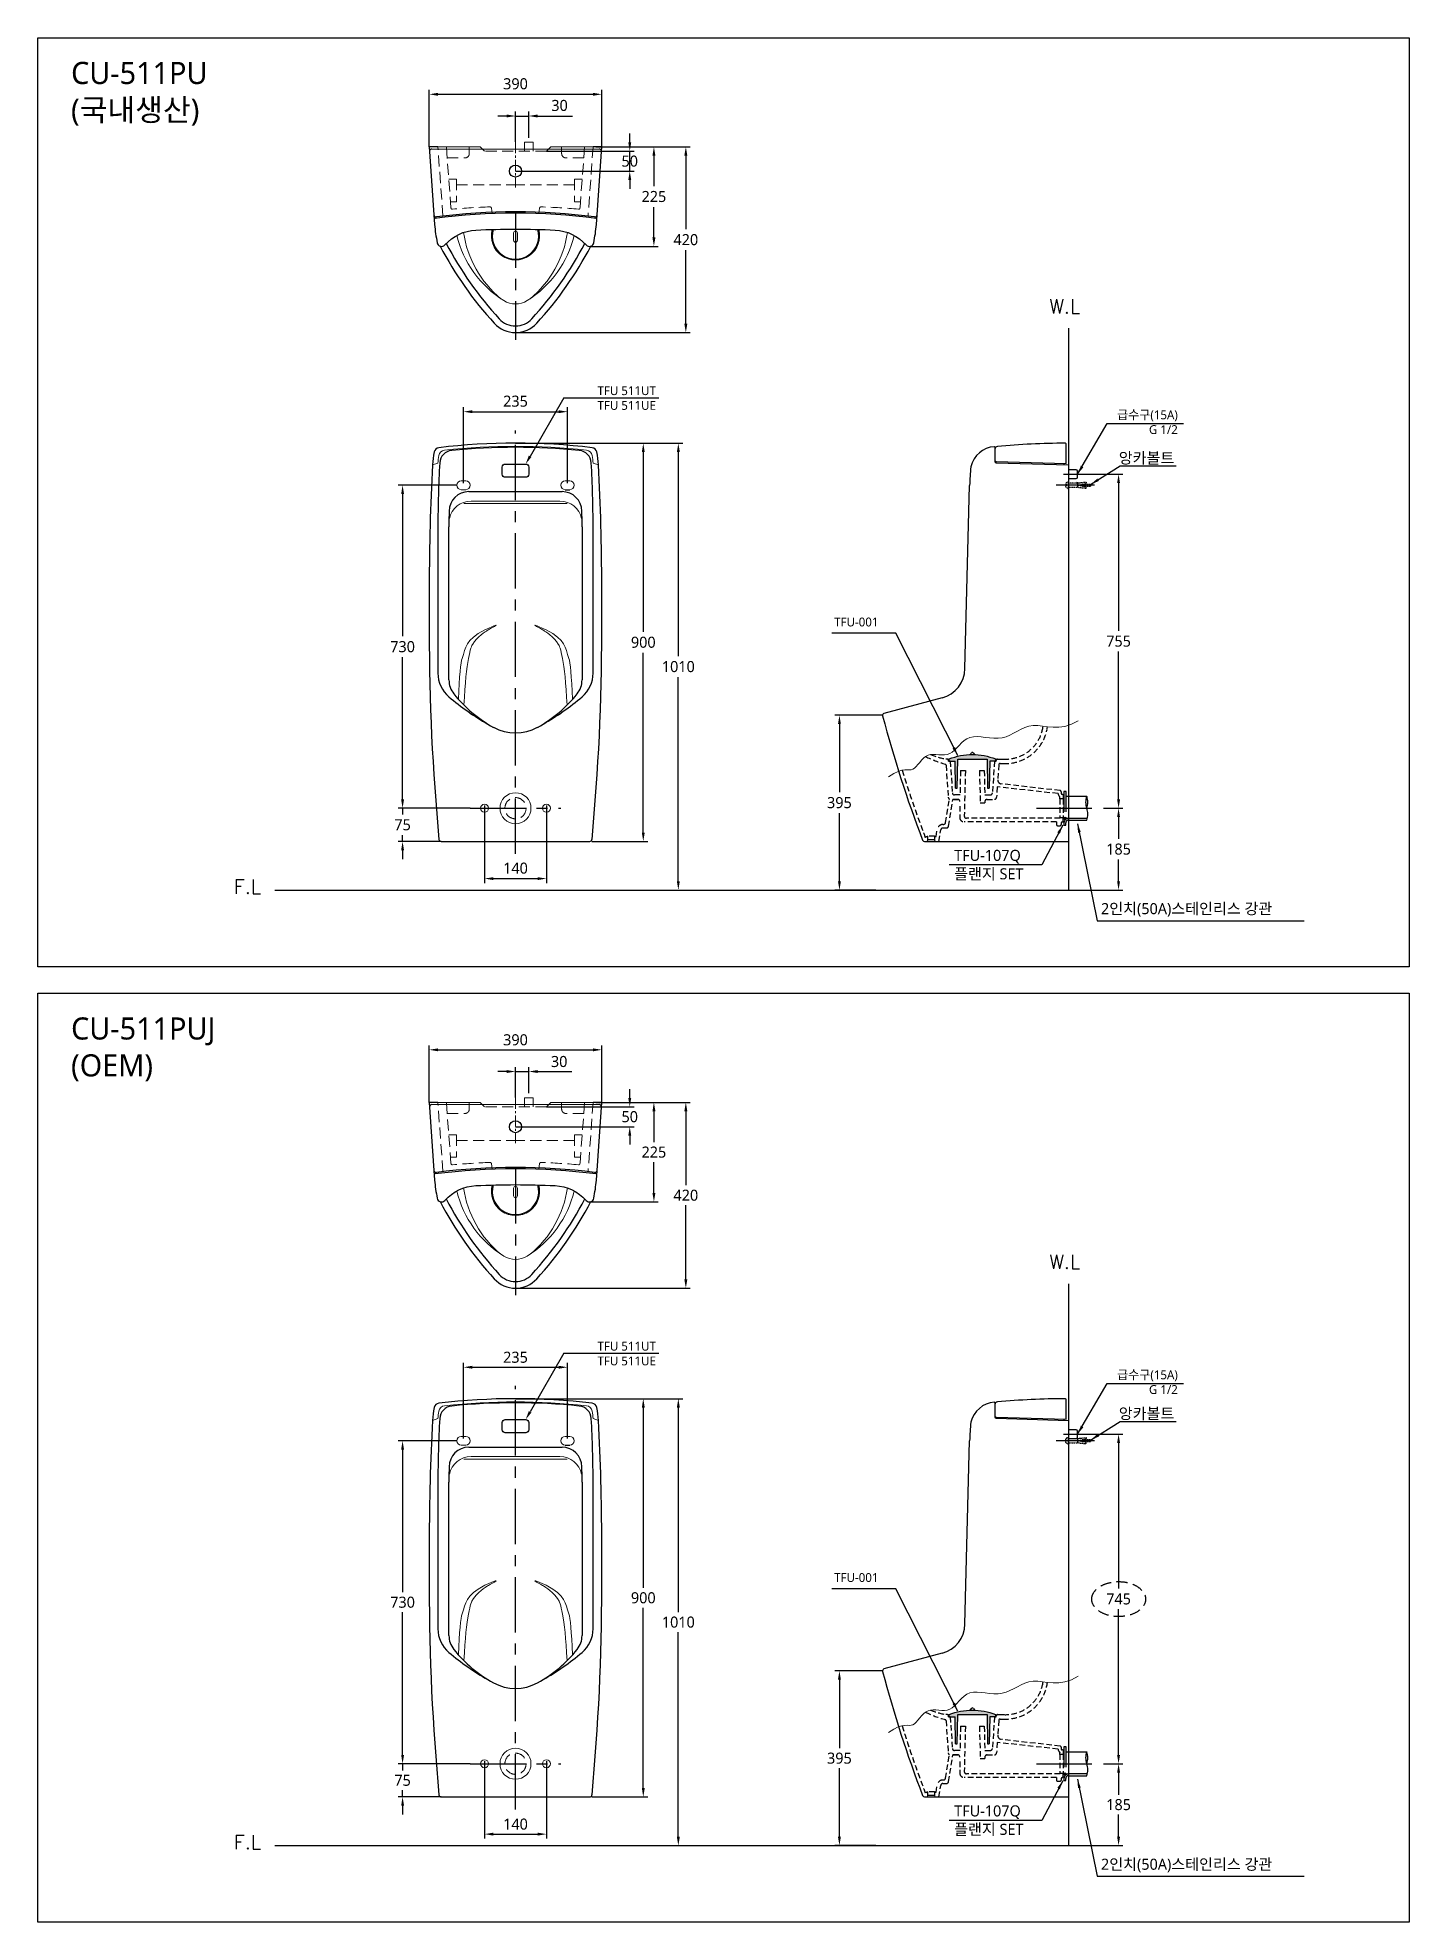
# Model space of a CAD drawing. Extents: x 0 to 3100, y 0 to 4260.
import ezdxf

# ---------------------------------------------------------------- set-up
doc = ezdxf.new("R2010")
doc.units = 0
doc.header["$LTSCALE"] = 100
doc.header["$MEASUREMENT"] = 0
for name, pattern in [('CENTER', [2, 1.25, -0.25, 0.25, -0.25]), ('HIDDEN', [0.375, 0.25, -0.125]), ('HIDDEN2', [0.1875, 0.125, -0.0625]), ('PHANTOM', [2.5, 1.25, -0.25, 0.25, -0.25, 0.25, -0.25])]:
    doc.linetypes.add(name, pattern=pattern)
doc.layers.get('0').update_dxf_attribs({"linetype": 'CONTINUOUS'})
doc.layers.get('DEFPOINTS').update_dxf_attribs({"linetype": 'CONTINUOUS'})
for name, color, linetype in [('1', 1, 'CONTINUOUS'), ('2', 2, 'CONTINUOUS'), ('3', 3, 'CONTINUOUS'), ('5', 5, 'CONTINUOUS'), ('Layer 1', 7, 'CONTINUOUS')]:
    doc.layers.add(name, color=color, linetype=linetype)
doc.styles.add('GHS', font='romans', dxfattribs={"bigfont": 'ghs'})
doc.styles.get("Standard").update_dxf_attribs({"font": 'NanumGothic.ttf'})
doc.dimstyles.get("Standard").update_dxf_attribs({"dimtxt": 0.18, "dimasz": 0.18, "dimexe": 0.18, "dimexo": 0.0625, "dimgap": 0.09, "dimtad": 0, "dimtih": 1, "dimtoh": 1, "dimdec": 4, "dimzin": 0, "dimdsep": 46, "dimtxsty": 'Standard', "dimcen": 0.09, "dimadec": 0, "dimazin": 0, "dimtfac": 1, "dimtdec": 4, "dimtofl": 0, "dimtmove": 0, "dimatfit": 3, "dimfxl": 1, "dimtolj": 1, "dimtzin": 0, "dimarcsym": 0})

msp = doc.modelspace()

# ---------------------------------------------------------------- texts
at = {"color": 2, "style": 'GHS'}
for s, p in [('W.L', (2286.4, 3636.5)), ('F.L', (443.4, 2324.9)), ('W.L', (2286.4, 1476.7)), ('F.L', (443.4, 165.1))]:
    msp.add_text(s, height=32, dxfattribs=at).set_placement(p)
at = {"color": 2}
for p in [(2443.4, 3297.4), (2443.4, 1137.6)]:
    msp.add_text('앙카볼트', height=25, dxfattribs=at).set_placement(p)
at = {"char_height": 50, "width": 456.6, "attachment_point": 1, "style": 'GHS'}
for s, insert in [('{\\fNanumGothic|b0|i0|c0|p50;CU-511P\\fNanumGothic|b0|i0|c129|p50;U\\P(국내생산)}', (75.4, 4205.1)), ('{\\fNanumGothic|b0|i0|c0|p50;CU-511PUJ\\fNanumGothic|b0|i0|c129|p50; (OEM)}', (75.4, 2045.3))]:
    msp.add_mtext(s, dxfattribs=dict(at, insert=insert))
at = {"layer": '1', "color": 2, "char_height": 20, "width": 229.783, "attachment_point": 3}
for insert in [(1397.2, 3472), (1397.2, 1312.2)]:
    msp.add_mtext('TFU 511UT\\P  TFU 511UE', dxfattribs=dict(at, insert=insert))
at = {"layer": '1', "color": 2}
for s, insert, char_height, attachment_point in [('급수구(15A)\\PG 1/2', (2576.8, 3417.3), 20, 3), ('TFU-001', (1800.1, 2949.1), 20, 1), ('TFU-107Q\\P플랜지 SET', (2071.3, 2424.1), 25, 1), ('2인치(50A)스테인리스 강관', (2403.2, 2303.7), 25, 1), ('급수구(15A)\\PG 1/2', (2576.8, 1247.5), 20, 3), ('TFU-001', (1800.1, 789.3), 20, 1), ('TFU-107Q\\P플랜지 SET', (2071.3, 264.3), 25, 1), ('2인치(50A)스테인리스 강관', (2403.2, 143.8), 25, 1)]:
    msp.add_mtext(s, dxfattribs=dict(at, insert=insert, char_height=char_height, attachment_point=attachment_point))

# ---------------------------------------------------------------- blocks, each defined once
blk = doc.blocks.new('*X0')
at = {"color": 0}
for p, q in [((293.01, 215.85), (293.58, 215.85)), ((293.04, 215.7), (293.55, 215.7)), ((293.07, 216), (293.52, 216)), ((293.22, 215.55), (293.37, 215.55))]:
    blk.add_line(p, q, dxfattribs=at)
blk = doc.blocks.new('*D5')
at = {"color": 3, "lineweight": -2, "transparency": 16777216}
for p, q in [((1909.5, 568.4), (1802, 568.4)), ((1812, 548.4), (1812, 393.4)), ((1812, 193.4), (1812, 348.4)), ((1894, 173.4), (1802, 173.4))]:
    blk.add_line(p, q, dxfattribs=at)
at = {"color": 3, "transparency": 16777216}
for points in [[(1808.7, 548.4), (1815.3, 548.4), (1812, 568.4)], [(1808.7, 193.4), (1815.3, 193.4), (1812, 173.4)]]:
    blk.add_solid(points, dxfattribs=at)
at = {"layer": 'DEFPOINTS', "color": 0, "transparency": 16777216}
for p in [(1812, 568.4), (1909.5, 568.4), (1894, 173.4)]:
    blk.add_point(p, dxfattribs=at)
at = {"color": 2, "transparency": 16777216, "insert": (1812, 370.9), "char_height": 25, "attachment_point": 5}
blk.add_mtext('\\A1;395', dxfattribs=at)
blk = doc.blocks.new('*D6')
at = {"color": 3, "lineweight": -2, "transparency": 16777216}
for p, q in [((1009.9, 364.4), (1009.9, 189.3)), ((1149.9, 364.4), (1149.9, 189.3)), ((1029.9, 199.3), (1129.9, 199.3))]:
    blk.add_line(p, q, dxfattribs=at)
at = {"color": 3, "transparency": 16777216}
for points in [[(1029.9, 202.6), (1029.9, 196), (1009.9, 199.3)], [(1129.9, 202.6), (1129.9, 196), (1149.9, 199.3)]]:
    blk.add_solid(points, dxfattribs=at)
at = {"layer": 'DEFPOINTS', "color": 0, "transparency": 16777216}
for p in [(1009.9, 364.4), (1149.9, 364.4), (1149.9, 199.3)]:
    blk.add_point(p, dxfattribs=at)
at = {"color": 2, "transparency": 16777216, "insert": (1079.9, 221.8), "char_height": 25, "attachment_point": 5}
blk.add_mtext('\\A1;140', dxfattribs=at)
blk = doc.blocks.new('*D7')
at = {"color": 3, "lineweight": -2, "transparency": 16777216}
for p, q in [((1059.9, 1923), (1039.9, 1923)), ((1079.9, 1864.5), (1079.9, 1933)), ((1079.9, 1923), (1109.9, 1923)), ((1109.9, 1873.8), (1109.9, 1933)), ((1129.9, 1923), (1207.4, 1923))]:
    blk.add_line(p, q, dxfattribs=at)
at = {"color": 3, "transparency": 16777216}
for points in [[(1059.9, 1926.4), (1059.9, 1919.7), (1079.9, 1923)], [(1129.9, 1926.4), (1129.9, 1919.7), (1109.9, 1923)]]:
    blk.add_solid(points, dxfattribs=at)
at = {"layer": 'DEFPOINTS', "color": 0, "transparency": 16777216}
for p in [(1109.9, 1923), (1079.9, 1864.5), (1109.9, 1873.8)]:
    blk.add_point(p, dxfattribs=at)
at = {"color": 2, "transparency": 16777216, "insert": (1178.6, 1945.5), "char_height": 25, "attachment_point": 5}
blk.add_mtext('\\A1;30', dxfattribs=at)
blk = doc.blocks.new('*D8')
at = {"color": 3, "lineweight": -2, "transparency": 16777216}
for p, q in [((1079.9, 1183.4), (1378.7, 1183.4)), ((1368.7, 1163.4), (1368.7, 755.9)), ((1368.7, 303.4), (1368.7, 710.9)), ((1252.4, 283.4), (1378.7, 283.4))]:
    blk.add_line(p, q, dxfattribs=at)
at = {"color": 3, "transparency": 16777216}
for points in [[(1365.4, 1163.4), (1372, 1163.4), (1368.7, 1183.4)], [(1365.4, 303.4), (1372, 303.4), (1368.7, 283.4)]]:
    blk.add_solid(points, dxfattribs=at)
at = {"layer": 'DEFPOINTS', "color": 0, "transparency": 16777216}
for p in [(1079.9, 1183.4), (1252.4, 283.4), (1368.7, 283.4)]:
    blk.add_point(p, dxfattribs=at)
at = {"color": 2, "transparency": 16777216, "insert": (1368.7, 733.4), "char_height": 25, "attachment_point": 5}
blk.add_mtext('\\A1;900', dxfattribs=at)
blk = doc.blocks.new('*D9')
at = {"color": 3, "lineweight": -2, "transparency": 16777216}
for p, q in [((1274.9, 1853.3), (1474.9, 1853.3)), ((1464.9, 1833.3), (1464.9, 1665.8)), ((1464.9, 1453.3), (1464.9, 1620.8)), ((1079.9, 1433.3), (1474.9, 1433.3))]:
    blk.add_line(p, q, dxfattribs=at)
at = {"color": 3, "transparency": 16777216}
for points in [[(1461.5, 1833.3), (1468.2, 1833.3), (1464.9, 1853.3)], [(1461.5, 1453.3), (1468.2, 1453.3), (1464.9, 1433.3)]]:
    blk.add_solid(points, dxfattribs=at)
at = {"layer": 'DEFPOINTS', "color": 0, "transparency": 16777216}
for p in [(1274.9, 1853.3), (1464.9, 1853.3), (1079.9, 1433.3)]:
    blk.add_point(p, dxfattribs=at)
at = {"color": 2, "transparency": 16777216, "insert": (1464.9, 1643.3), "char_height": 25, "attachment_point": 5}
blk.add_mtext('\\A1;420', dxfattribs=at)
blk = doc.blocks.new('*D10')
at = {"color": 3, "lineweight": -2, "transparency": 16777216}
for p, q in [((1338.1, 1863.3), (1338.1, 1883.3)), ((1149.9, 1843.3), (1348.1, 1843.3)), ((1079.9, 1798.3), (1348.1, 1798.3)), ((1338.1, 1778.3), (1338.1, 1758.3))]:
    blk.add_line(p, q, dxfattribs=at)
at = {"color": 3, "transparency": 16777216}
for points in [[(1334.8, 1863.3), (1341.4, 1863.3), (1338.1, 1843.3)], [(1334.8, 1778.3), (1341.4, 1778.3), (1338.1, 1798.3)]]:
    blk.add_solid(points, dxfattribs=at)
at = {"layer": 'DEFPOINTS', "color": 0, "transparency": 16777216}
for p in [(1149.9, 1843.3), (1338.1, 1843.3), (1079.9, 1798.3)]:
    blk.add_point(p, dxfattribs=at)
at = {"color": 2, "transparency": 16777216, "insert": (1338.1, 1820.8), "char_height": 25, "attachment_point": 5}
blk.add_mtext('\\A1;50', dxfattribs=at)
blk = doc.blocks.new('*D11')
at = {"color": 3, "lineweight": -2, "transparency": 16777216}
for p, q in [((884.9, 1853.3), (884.9, 1982.1)), ((904.9, 1972.1), (1254.9, 1972.1)), ((1274.9, 1853.3), (1274.9, 1982.1))]:
    blk.add_line(p, q, dxfattribs=at)
at = {"color": 3, "transparency": 16777216}
for points in [[(904.9, 1975.4), (904.9, 1968.7), (884.9, 1972.1)], [(1254.9, 1975.4), (1254.9, 1968.7), (1274.9, 1972.1)]]:
    blk.add_solid(points, dxfattribs=at)
at = {"layer": 'DEFPOINTS', "color": 0, "transparency": 16777216}
for p in [(1274.9, 1972.1), (884.9, 1853.3), (1274.9, 1853.3)]:
    blk.add_point(p, dxfattribs=at)
at = {"color": 2, "transparency": 16777216, "insert": (1079.9, 1994.6), "char_height": 25, "attachment_point": 5}
blk.add_mtext('\\A1;390', dxfattribs=at)
blk = doc.blocks.new('*D12')
at = {"color": 3, "lineweight": -2, "transparency": 16777216}
for p, q in [((947.4, 1088.4), (814.7, 1088.4)), ((824.7, 1068.4), (824.7, 745.9)), ((824.7, 378.4), (824.7, 700.9)), ((977.4, 358.4), (814.7, 358.4))]:
    blk.add_line(p, q, dxfattribs=at)
at = {"color": 3, "transparency": 16777216}
for points in [[(821.4, 1068.4), (828, 1068.4), (824.7, 1088.4)], [(821.4, 378.4), (828, 378.4), (824.7, 358.4)]]:
    blk.add_solid(points, dxfattribs=at)
at = {"layer": 'DEFPOINTS', "color": 0, "transparency": 16777216}
for p in [(947.4, 1088.4), (824.7, 358.4), (977.4, 358.4)]:
    blk.add_point(p, dxfattribs=at)
at = {"color": 2, "transparency": 16777216, "insert": (824.7, 723.4), "char_height": 25, "attachment_point": 5}
blk.add_mtext('\\A1;730', dxfattribs=at)
blk = doc.blocks.new('*D13')
at = {"color": 3, "lineweight": -2, "transparency": 16777216}
for p, q in [((824.7, 378.4), (824.7, 398.4)), ((977.4, 358.4), (814.7, 358.4)), ((824.7, 358.4), (824.7, 343.4)), ((824.7, 283.4), (824.7, 298.4)), ((911.9, 283.4), (814.7, 283.4)), ((824.7, 263.4), (824.7, 243.4))]:
    blk.add_line(p, q, dxfattribs=at)
at = {"color": 3, "transparency": 16777216}
for points in [[(821.4, 378.4), (828, 378.4), (824.7, 358.4)], [(821.4, 263.4), (828, 263.4), (824.7, 283.4)]]:
    blk.add_solid(points, dxfattribs=at)
at = {"layer": 'DEFPOINTS', "color": 0, "transparency": 16777216}
for p in [(977.4, 358.4), (824.7, 283.4), (911.9, 283.4)]:
    blk.add_point(p, dxfattribs=at)
at = {"color": 2, "transparency": 16777216, "insert": (824.7, 320.9), "char_height": 25, "attachment_point": 5}
blk.add_mtext('\\A1;75', dxfattribs=at)
blk = doc.blocks.new('*D14')
at = {"color": 3, "lineweight": -2, "transparency": 16777216}
for p, q in [((962.4, 1093.4), (962.4, 1264.6)), ((982.4, 1254.6), (1177.4, 1254.6)), ((1197.4, 1093.4), (1197.4, 1264.6))]:
    blk.add_line(p, q, dxfattribs=at)
at = {"color": 3, "transparency": 16777216}
for points in [[(982.4, 1258), (982.4, 1251.3), (962.4, 1254.6)], [(1177.4, 1258), (1177.4, 1251.3), (1197.4, 1254.6)]]:
    blk.add_solid(points, dxfattribs=at)
at = {"layer": 'DEFPOINTS', "color": 0, "transparency": 16777216}
for p in [(1197.4, 1254.6), (962.4, 1093.4), (1197.4, 1093.4)]:
    blk.add_point(p, dxfattribs=at)
at = {"color": 2, "transparency": 16777216, "insert": (1079.9, 1277.1), "char_height": 25, "attachment_point": 5}
blk.add_mtext('\\A1;235', dxfattribs=at)
blk = doc.blocks.new('*D15')
at = {"color": 3, "lineweight": -2, "transparency": 16777216}
for p, q in [((1261.4, 1853.3), (1402.7, 1853.3)), ((1392.7, 1833.3), (1392.7, 1763.3)), ((1392.7, 1648.3), (1392.7, 1718.3)), ((1246.9, 1628.3), (1402.7, 1628.3))]:
    blk.add_line(p, q, dxfattribs=at)
at = {"color": 3, "transparency": 16777216}
for points in [[(1389.4, 1833.3), (1396.1, 1833.3), (1392.7, 1853.3)], [(1389.4, 1648.3), (1396.1, 1648.3), (1392.7, 1628.3)]]:
    blk.add_solid(points, dxfattribs=at)
at = {"layer": 'DEFPOINTS', "color": 0, "transparency": 16777216}
for p in [(1261.4, 1853.3), (1246.9, 1628.3), (1392.7, 1628.3)]:
    blk.add_point(p, dxfattribs=at)
at = {"color": 2, "transparency": 16777216, "insert": (1392.7, 1740.8), "char_height": 25, "attachment_point": 5}
blk.add_mtext('\\A1;225', dxfattribs=at)
blk = doc.blocks.new('*D16')
at = {"color": 3, "lineweight": -2, "transparency": 16777216}
for p, q in [((1368.7, 1183.4), (1457.9, 1183.4)), ((1447.9, 1163.4), (1447.9, 700.9)), ((1447.9, 193.4), (1447.9, 655.9)), ((1353.2, 173.4), (1457.9, 173.4))]:
    blk.add_line(p, q, dxfattribs=at)
at = {"color": 3, "transparency": 16777216}
for points in [[(1444.6, 1163.4), (1451.3, 1163.4), (1447.9, 1183.4)], [(1444.6, 193.4), (1451.3, 193.4), (1447.9, 173.4)]]:
    blk.add_solid(points, dxfattribs=at)
at = {"layer": 'DEFPOINTS', "color": 0, "transparency": 16777216}
for p in [(1368.7, 1183.4), (1353.2, 173.4), (1447.9, 173.4)]:
    blk.add_point(p, dxfattribs=at)
at = {"color": 2, "transparency": 16777216, "insert": (1447.9, 678.4), "char_height": 25, "attachment_point": 5}
blk.add_mtext('\\A1;1010', dxfattribs=at)
blk = doc.blocks.new('*D18')
at = {"color": 3, "lineweight": -2, "transparency": 16777216}
for p, q in [((2355.2, 1103.4), (2452.9, 1103.4)), ((2442.9, 1083.4), (2442.9, 754.4)), ((2442.9, 378.4), (2442.9, 707.5)), ((2408.8, 358.4), (2452.9, 358.4))]:
    blk.add_line(p, q, dxfattribs=at)
at = {"color": 3, "transparency": 16777216}
for points in [[(2439.6, 1083.4), (2446.2, 1083.4), (2442.9, 1103.4)], [(2439.6, 378.4), (2446.2, 378.4), (2442.9, 358.4)]]:
    blk.add_solid(points, dxfattribs=at)
at = {"layer": 'DEFPOINTS', "color": 0, "transparency": 16777216}
for p in [(2355.2, 1103.4), (2442.9, 1103.4), (2408.8, 358.4)]:
    blk.add_point(p, dxfattribs=at)
at = {"color": 2, "transparency": 16777216, "insert": (2442.9, 730.9), "char_height": 25, "attachment_point": 5}
blk.add_mtext('\\A1;745', dxfattribs=at)
blk = doc.blocks.new('*D19')
at = {"color": 3, "lineweight": -2, "transparency": 16777216}
for p, q in [((2408.8, 358.4), (2452.9, 358.4)), ((2442.9, 338.4), (2442.9, 288.4)), ((2442.9, 193.4), (2442.9, 243.4)), ((2329.5, 173.4), (2452.9, 173.4))]:
    blk.add_line(p, q, dxfattribs=at)
at = {"color": 3, "transparency": 16777216}
for points in [[(2439.6, 338.4), (2446.2, 338.4), (2442.9, 358.4)], [(2439.6, 193.4), (2446.2, 193.4), (2442.9, 173.4)]]:
    blk.add_solid(points, dxfattribs=at)
at = {"layer": 'DEFPOINTS', "color": 0, "transparency": 16777216}
for p in [(2408.8, 358.4), (2442.9, 358.4), (2329.5, 173.4)]:
    blk.add_point(p, dxfattribs=at)
at = {"color": 2, "transparency": 16777216, "insert": (2442.9, 265.9), "char_height": 25, "attachment_point": 5}
blk.add_mtext('\\A1;185', dxfattribs=at)
blk = doc.blocks.new('A$C02305F10')
at = {"layer": '1', "color": 7, "linetype": 'Continuous'}
for p, q in [((0, 61), (0, 66.3)), ((2, 61), (0, 61)), ((2, 61), (13.3, 61)), ((14.3, 0), (13.3, 61)), ((18.2, 0), (19.3, 66.2)), ((19.3, 66.2), (52.5, 66.2)), ((52.5, 66.2), (85.7, 66.2)), ((85.7, 66.2), (86.8, 0)), ((91.7, 61), (90.7, 0)), ((103, 61), (91.7, 61)), ((105, 61), (103, 61)), ((105, 66.3), (105, 61)), ((14.3, 0), (18.2, 0)), ((86.8, 0), (90.7, 0))]:
    blk.add_line(p, q, dxfattribs=at)
at = {"layer": '1', "color": 7, "linetype": 'Continuous', "extrusion": (0, 0, -1)}
for start, end in [(68.4314, 89.9999), (89.9999, 111.5686)]:
    blk.add_arc((-52.5, -66.5), 142.8, start, end, dxfattribs=at)
blk = doc.blocks.new('*D21')
at = {"color": 3, "lineweight": -2, "transparency": 16777216}
for p, q in [((1909.5, 2728.2), (1802, 2728.2)), ((1812, 2708.2), (1812, 2554.4)), ((1812, 2353.2), (1812, 2507.1)), ((1894, 2333.2), (1802, 2333.2))]:
    blk.add_line(p, q, dxfattribs=at)
at = {"color": 3, "transparency": 16777216}
for points in [[(1808.7, 2708.2), (1815.3, 2708.2), (1812, 2728.2)], [(1808.7, 2353.2), (1815.3, 2353.2), (1812, 2333.2)]]:
    blk.add_solid(points, dxfattribs=at)
at = {"layer": 'DEFPOINTS', "color": 0, "transparency": 16777216}
for p in [(1812, 2728.2), (1909.5, 2728.2), (1894, 2333.2)]:
    blk.add_point(p, dxfattribs=at)
at = {"color": 2, "transparency": 16777216, "insert": (1812, 2530.7), "char_height": 25, "attachment_point": 5}
blk.add_mtext('\\A1;395', dxfattribs=at)
blk = doc.blocks.new('*D22')
at = {"color": 3, "lineweight": -2, "transparency": 16777216}
for p, q in [((1009.9, 2524.2), (1009.9, 2349.1)), ((1149.9, 2524.2), (1149.9, 2349.1)), ((1029.9, 2359.1), (1129.9, 2359.1))]:
    blk.add_line(p, q, dxfattribs=at)
at = {"color": 3, "transparency": 16777216}
for points in [[(1029.9, 2362.4), (1029.9, 2355.8), (1009.9, 2359.1)], [(1129.9, 2362.4), (1129.9, 2355.8), (1149.9, 2359.1)]]:
    blk.add_solid(points, dxfattribs=at)
at = {"layer": 'DEFPOINTS', "color": 0, "transparency": 16777216}
for p in [(1009.9, 2524.2), (1149.9, 2524.2), (1149.9, 2359.1)]:
    blk.add_point(p, dxfattribs=at)
at = {"color": 2, "transparency": 16777216, "insert": (1079.9, 2382.6), "char_height": 25, "attachment_point": 5}
blk.add_mtext('\\A1;140', dxfattribs=at)
blk = doc.blocks.new('*D23')
at = {"color": 3, "lineweight": -2, "transparency": 16777216}
for p, q in [((1079.9, 4024.3), (1079.9, 4092.8)), ((1109.9, 4033.6), (1109.9, 4092.8)), ((1059.9, 4082.8), (1039.9, 4082.8)), ((1079.9, 4082.8), (1109.9, 4082.8)), ((1129.9, 4082.8), (1209, 4082.8))]:
    blk.add_line(p, q, dxfattribs=at)
at = {"color": 3, "transparency": 16777216}
for points in [[(1059.9, 4086.2), (1059.9, 4079.5), (1079.9, 4082.8)], [(1129.9, 4086.2), (1129.9, 4079.5), (1109.9, 4082.8)]]:
    blk.add_solid(points, dxfattribs=at)
at = {"layer": 'DEFPOINTS', "color": 0, "transparency": 16777216}
for p in [(1109.9, 4082.8), (1079.9, 4024.3), (1109.9, 4033.6)]:
    blk.add_point(p, dxfattribs=at)
at = {"color": 2, "transparency": 16777216, "insert": (1179.5, 4106.5), "char_height": 25, "attachment_point": 5}
blk.add_mtext('\\A1;30', dxfattribs=at)
blk = doc.blocks.new('*D24')
at = {"color": 3, "lineweight": -2, "transparency": 16777216}
for p, q in [((1079.9, 3343.2), (1378.7, 3343.2)), ((1368.7, 3323.2), (1368.7, 2916.8)), ((1368.7, 2463.2), (1368.7, 2869.6)), ((1252.4, 2443.2), (1378.7, 2443.2))]:
    blk.add_line(p, q, dxfattribs=at)
at = {"color": 3, "transparency": 16777216}
for points in [[(1365.4, 3323.2), (1372, 3323.2), (1368.7, 3343.2)], [(1365.4, 2463.2), (1372, 2463.2), (1368.7, 2443.2)]]:
    blk.add_solid(points, dxfattribs=at)
at = {"layer": 'DEFPOINTS', "color": 0, "transparency": 16777216}
for p in [(1079.9, 3343.2), (1252.4, 2443.2), (1368.7, 2443.2)]:
    blk.add_point(p, dxfattribs=at)
at = {"color": 2, "transparency": 16777216, "insert": (1368.7, 2893.2), "char_height": 25, "attachment_point": 5}
blk.add_mtext('\\A1;900', dxfattribs=at)
blk = doc.blocks.new('*D25')
at = {"color": 3, "lineweight": -2, "transparency": 16777216}
for p, q in [((1274.9, 4013.2), (1474.9, 4013.2)), ((1464.9, 3993.2), (1464.9, 3826.7)), ((1464.9, 3613.2), (1464.9, 3779.6)), ((1079.9, 3593.2), (1474.9, 3593.2))]:
    blk.add_line(p, q, dxfattribs=at)
at = {"color": 3, "transparency": 16777216}
for points in [[(1461.5, 3993.2), (1468.2, 3993.2), (1464.9, 4013.2)], [(1461.5, 3613.2), (1468.2, 3613.2), (1464.9, 3593.2)]]:
    blk.add_solid(points, dxfattribs=at)
at = {"layer": 'DEFPOINTS', "color": 0, "transparency": 16777216}
for p in [(1274.9, 4013.2), (1464.9, 4013.2), (1079.9, 3593.2)]:
    blk.add_point(p, dxfattribs=at)
at = {"color": 2, "transparency": 16777216, "insert": (1464.9, 3803.2), "char_height": 25, "attachment_point": 5}
blk.add_mtext('\\A1;420', dxfattribs=at)
blk = doc.blocks.new('*D26')
at = {"color": 3, "lineweight": -2, "transparency": 16777216}
for p, q in [((1338.1, 4023.2), (1338.1, 4043.2)), ((1149.9, 4003.2), (1348.1, 4003.2)), ((1338.1, 3958.2), (1338.1, 4003.2)), ((1079.9, 3958.2), (1348.1, 3958.2)), ((1338.1, 3938.2), (1338.1, 3918.2))]:
    blk.add_line(p, q, dxfattribs=at)
at = {"color": 3, "transparency": 16777216}
for points in [[(1334.8, 4023.2), (1341.4, 4023.2), (1338.1, 4003.2)], [(1334.8, 3938.2), (1341.4, 3938.2), (1338.1, 3958.2)]]:
    blk.add_solid(points, dxfattribs=at)
at = {"layer": 'DEFPOINTS', "color": 0, "transparency": 16777216}
for p in [(1149.9, 4003.2), (1338.1, 4003.2), (1079.9, 3958.2)]:
    blk.add_point(p, dxfattribs=at)
at = {"color": 2, "transparency": 16777216, "insert": (1338.1, 3980.7), "char_height": 25, "attachment_point": 5}
blk.add_mtext('\\A1;50', dxfattribs=at)
blk = doc.blocks.new('*D27')
at = {"color": 3, "lineweight": -2, "transparency": 16777216}
for p, q in [((884.9, 4013.2), (884.9, 4141.9)), ((1274.9, 4013.2), (1274.9, 4141.9)), ((904.9, 4131.9), (1254.9, 4131.9))]:
    blk.add_line(p, q, dxfattribs=at)
at = {"color": 3, "transparency": 16777216}
for points in [[(904.9, 4135.2), (904.9, 4128.5), (884.9, 4131.9)], [(1254.9, 4135.2), (1254.9, 4128.5), (1274.9, 4131.9)]]:
    blk.add_solid(points, dxfattribs=at)
at = {"layer": 'DEFPOINTS', "color": 0, "transparency": 16777216}
for p in [(1274.9, 4131.9), (884.9, 4013.2), (1274.9, 4013.2)]:
    blk.add_point(p, dxfattribs=at)
at = {"color": 2, "transparency": 16777216, "insert": (1079.9, 4155.5), "char_height": 25, "attachment_point": 5}
blk.add_mtext('\\A1;390', dxfattribs=at)
blk = doc.blocks.new('*D28')
at = {"color": 3, "lineweight": -2, "transparency": 16777216}
for p, q in [((947.4, 3248.2), (814.7, 3248.2)), ((824.7, 3228.2), (824.7, 2906.9)), ((824.7, 2538.2), (824.7, 2859.6)), ((977.4, 2518.2), (814.7, 2518.2))]:
    blk.add_line(p, q, dxfattribs=at)
at = {"color": 3, "transparency": 16777216}
for points in [[(821.4, 3228.2), (828, 3228.2), (824.7, 3248.2)], [(821.4, 2538.2), (828, 2538.2), (824.7, 2518.2)]]:
    blk.add_solid(points, dxfattribs=at)
at = {"layer": 'DEFPOINTS', "color": 0, "transparency": 16777216}
for p in [(947.4, 3248.2), (824.7, 2518.2), (977.4, 2518.2)]:
    blk.add_point(p, dxfattribs=at)
at = {"color": 2, "transparency": 16777216, "insert": (824.7, 2883.2), "char_height": 25, "attachment_point": 5}
blk.add_mtext('\\A1;730', dxfattribs=at)
blk = doc.blocks.new('*D29')
at = {"color": 3, "lineweight": -2, "transparency": 16777216}
for p, q in [((824.7, 2538.2), (824.7, 2558.2)), ((977.4, 2518.2), (814.7, 2518.2)), ((824.7, 2518.2), (824.7, 2504.2)), ((911.9, 2443.2), (814.7, 2443.2)), ((824.7, 2443.2), (824.7, 2457.3)), ((824.7, 2423.2), (824.7, 2403.2))]:
    blk.add_line(p, q, dxfattribs=at)
at = {"color": 3, "transparency": 16777216}
for points in [[(821.4, 2538.2), (828, 2538.2), (824.7, 2518.2)], [(821.4, 2423.2), (828, 2423.2), (824.7, 2443.2)]]:
    blk.add_solid(points, dxfattribs=at)
at = {"layer": 'DEFPOINTS', "color": 0, "transparency": 16777216}
for p in [(977.4, 2518.2), (824.7, 2443.2), (911.9, 2443.2)]:
    blk.add_point(p, dxfattribs=at)
at = {"color": 2, "transparency": 16777216, "insert": (824.7, 2480.7), "char_height": 25, "attachment_point": 5}
blk.add_mtext('\\A1;75', dxfattribs=at)
blk = doc.blocks.new('*D30')
at = {"color": 3, "lineweight": -2, "transparency": 16777216}
for p, q in [((962.4, 3253.2), (962.4, 3424.5)), ((982.4, 3414.5), (1177.4, 3414.5)), ((1197.4, 3253.2), (1197.4, 3424.5))]:
    blk.add_line(p, q, dxfattribs=at)
at = {"color": 3, "transparency": 16777216}
for points in [[(982.4, 3417.8), (982.4, 3411.1), (962.4, 3414.5)], [(1177.4, 3417.8), (1177.4, 3411.1), (1197.4, 3414.5)]]:
    blk.add_solid(points, dxfattribs=at)
at = {"layer": 'DEFPOINTS', "color": 0, "transparency": 16777216}
for p in [(1197.4, 3414.5), (962.4, 3253.2), (1197.4, 3253.2)]:
    blk.add_point(p, dxfattribs=at)
at = {"color": 2, "transparency": 16777216, "insert": (1079.9, 3438.1), "char_height": 25, "attachment_point": 5}
blk.add_mtext('\\A1;235', dxfattribs=at)
blk = doc.blocks.new('*D31')
at = {"color": 3, "lineweight": -2, "transparency": 16777216}
for p, q in [((1261.4, 4013.2), (1402.7, 4013.2)), ((1392.7, 3993.2), (1392.7, 3924.3)), ((1392.7, 3808.2), (1392.7, 3877)), ((1246.9, 3788.2), (1402.7, 3788.2))]:
    blk.add_line(p, q, dxfattribs=at)
at = {"color": 3, "transparency": 16777216}
for points in [[(1389.4, 3993.2), (1396.1, 3993.2), (1392.7, 4013.2)], [(1389.4, 3808.2), (1396.1, 3808.2), (1392.7, 3788.2)]]:
    blk.add_solid(points, dxfattribs=at)
at = {"layer": 'DEFPOINTS', "color": 0, "transparency": 16777216}
for p in [(1261.4, 4013.2), (1246.9, 3788.2), (1392.7, 3788.2)]:
    blk.add_point(p, dxfattribs=at)
at = {"color": 2, "transparency": 16777216, "insert": (1392.7, 3900.7), "char_height": 25, "attachment_point": 5}
blk.add_mtext('\\A1;225', dxfattribs=at)
blk = doc.blocks.new('*D32')
at = {"color": 3, "lineweight": -2, "transparency": 16777216}
for p, q in [((1368.7, 3343.2), (1457.9, 3343.2)), ((1447.9, 3323.2), (1447.9, 2861.7)), ((1447.9, 2353.2), (1447.9, 2814.7)), ((1353.2, 2333.2), (1457.9, 2333.2))]:
    blk.add_line(p, q, dxfattribs=at)
at = {"color": 3, "transparency": 16777216}
for points in [[(1444.6, 3323.2), (1451.3, 3323.2), (1447.9, 3343.2)], [(1444.6, 2353.2), (1451.3, 2353.2), (1447.9, 2333.2)]]:
    blk.add_solid(points, dxfattribs=at)
at = {"layer": 'DEFPOINTS', "color": 0, "transparency": 16777216}
for p in [(1368.7, 3343.2), (1353.2, 2333.2), (1447.9, 2333.2)]:
    blk.add_point(p, dxfattribs=at)
at = {"color": 2, "transparency": 16777216, "insert": (1447.9, 2838.2), "char_height": 25, "attachment_point": 5}
blk.add_mtext('\\A1;1010', dxfattribs=at)
blk = doc.blocks.new('*D33')
at = {"color": 3, "lineweight": -2, "transparency": 16777216}
for p, q in [((2355.2, 3273.2), (2452.9, 3273.2)), ((2442.9, 3253.2), (2442.9, 2919.2)), ((2442.9, 2538.2), (2442.9, 2872.3)), ((2408.8, 2518.2), (2452.9, 2518.2))]:
    blk.add_line(p, q, dxfattribs=at)
at = {"color": 3, "transparency": 16777216}
for points in [[(2439.6, 3253.2), (2446.2, 3253.2), (2442.9, 3273.2)], [(2439.6, 2538.2), (2446.2, 2538.2), (2442.9, 2518.2)]]:
    blk.add_solid(points, dxfattribs=at)
at = {"layer": 'DEFPOINTS', "color": 0, "transparency": 16777216}
for p in [(2355.2, 3273.2), (2442.9, 3273.2), (2408.8, 2518.2)]:
    blk.add_point(p, dxfattribs=at)
at = {"color": 2, "transparency": 16777216, "insert": (2442.9, 2895.7), "char_height": 25, "attachment_point": 5}
blk.add_mtext('\\A1;755', dxfattribs=at)
blk = doc.blocks.new('*D34')
at = {"color": 3, "lineweight": -2, "transparency": 16777216}
for p, q in [((2408.8, 2518.2), (2452.9, 2518.2)), ((2442.9, 2498.2), (2442.9, 2449.3)), ((2442.9, 2353.2), (2442.9, 2402.1)), ((2329.5, 2333.2), (2452.9, 2333.2))]:
    blk.add_line(p, q, dxfattribs=at)
at = {"color": 3, "transparency": 16777216}
for points in [[(2439.6, 2498.2), (2446.2, 2498.2), (2442.9, 2518.2)], [(2439.6, 2353.2), (2446.2, 2353.2), (2442.9, 2333.2)]]:
    blk.add_solid(points, dxfattribs=at)
at = {"layer": 'DEFPOINTS', "color": 0, "transparency": 16777216}
for p in [(2408.8, 2518.2), (2442.9, 2518.2), (2329.5, 2333.2)]:
    blk.add_point(p, dxfattribs=at)
at = {"color": 2, "transparency": 16777216, "insert": (2442.9, 2425.7), "char_height": 25, "attachment_point": 5}
blk.add_mtext('\\A1;185', dxfattribs=at)

# ---------------------------------------------------------------- dimensions: what is measured, and where the dimension line sits
for base, p1, p2, picture, middle in [((1274.9, 4131.9), (884.9, 4013.2), (1274.9, 4013.2), '*D27', (1079.9, 4131.9)), ((1109.9, 4082.8), (1079.9, 4024.3), (1109.9, 4033.6), '*D23', (1179.5, 4082.8)), ((1274.9, 1972.1), (884.9, 1853.3), (1274.9, 1853.3), '*D11', (1079.9, 1972.1)), ((1109.9, 1923), (1079.9, 1864.5), (1109.9, 1873.8), '*D7', (1178.6, 1923))]:
    dim = msp.add_linear_dim(base=base, p1=p1, p2=p2, dimstyle='Standard', override={"dimtxt": 25, "dimasz": 20, "dimexe": 10, "dimexo": 0, "dimgap": 10, "dimtad": 1, "dimdec": 0, "dimzin": 8, "dimcen": 0.9, "dimclrd": 3, "dimclre": 3, "dimclrt": 2, "dimtdec": 0, "dimtix": 1, "dimtofl": 1, "dimarcsym": 1})
    dim.commit()
    dim.dimension.update_dxf_attribs({"geometry": picture, "text_midpoint": middle, "dimtype": 160})
for base, p1, p2, picture, middle in [((1338.1, 4003.2), (1079.9, 3958.2), (1149.9, 4003.2), '*D26', (1338.1, 3980.7)), ((1338.1, 1843.3), (1079.9, 1798.3), (1149.9, 1843.3), '*D10', (1338.1, 1820.8))]:
    dim = msp.add_linear_dim(base=base, p1=p1, p2=p2, angle=90, text='50', dimstyle='Standard', override={"dimtxt": 25, "dimasz": 20, "dimexe": 10, "dimexo": 0, "dimgap": 10, "dimtad": 1, "dimdec": 0, "dimzin": 8, "dimcen": 0.9, "dimclrd": 3, "dimclre": 3, "dimclrt": 2, "dimtdec": 0, "dimtix": 1, "dimtofl": 1, "dimarcsym": 1})
    dim.commit()
    dim.dimension.update_dxf_attribs({"geometry": picture, "text_midpoint": middle, "dimtype": 160})
for base, p1, p2, picture, middle in [((1464.9, 4013.2), (1079.9, 3593.2), (1274.9, 4013.2), '*D25', (1464.9, 3803.2)), ((1392.7, 3788.2), (1261.4, 4013.2), (1246.9, 3788.2), '*D31', (1392.7, 3900.7)), ((1812, 2728.2), (1894, 2333.2), (1909.5, 2728.2), '*D21', (1812, 2530.7)), ((1464.9, 1853.3), (1079.9, 1433.3), (1274.9, 1853.3), '*D9', (1464.9, 1643.3)), ((1392.7, 1628.3), (1261.4, 1853.3), (1246.9, 1628.3), '*D15', (1392.7, 1740.8)), ((1812, 568.4), (1894, 173.4), (1909.5, 568.4), '*D5', (1812, 370.9))]:
    dim = msp.add_linear_dim(base=base, p1=p1, p2=p2, angle=90, dimstyle='Standard', override={"dimtxt": 25, "dimasz": 20, "dimexe": 10, "dimexo": 0, "dimgap": 10, "dimtad": 1, "dimdec": 0, "dimzin": 8, "dimcen": 0.9, "dimclrd": 3, "dimclre": 3, "dimclrt": 2, "dimtdec": 0, "dimtix": 1, "dimtofl": 1, "dimarcsym": 1})
    dim.commit()
    dim.dimension.update_dxf_attribs({"geometry": picture, "text_midpoint": middle, "dimtype": 160})
for base, p1, p2, picture, middle in [((1197.4, 3414.5), (962.4, 3253.2), (1197.4, 3253.2), '*D30', (1079.9, 3438.1)), ((1149.9, 2359.1), (1009.9, 2524.2), (1149.9, 2524.2), '*D22', (1079.9, 2382.6)), ((1197.4, 1254.6), (962.4, 1093.4), (1197.4, 1093.4), '*D14', (1079.9, 1277.1)), ((1149.9, 199.3), (1009.9, 364.4), (1149.9, 364.4), '*D6', (1079.9, 221.8))]:
    dim = msp.add_linear_dim(base=base, p1=p1, p2=p2, dimstyle='Standard', override={"dimtxt": 25, "dimasz": 20, "dimexe": 10, "dimexo": 0, "dimgap": 10, "dimtad": 1, "dimdec": 0, "dimzin": 8, "dimcen": 0.9, "dimclrd": 3, "dimclre": 3, "dimclrt": 2, "dimtdec": 0, "dimtix": 1, "dimtofl": 1, "dimarcsym": 1})
    dim.commit()
    dim.dimension.update_dxf_attribs({"geometry": picture, "text_midpoint": middle})
for base, p1, p2, picture, middle in [((1368.7, 2443.2), (1079.9, 3343.2), (1252.4, 2443.2), '*D24', (1368.7, 2893.2)), ((1447.9, 2333.2), (1368.7, 3343.2), (1353.2, 2333.2), '*D32', (1447.9, 2838.2)), ((824.7, 2518.2), (947.4, 3248.2), (977.4, 2518.2), '*D28', (824.7, 2883.2)), ((2442.9, 3273.2), (2408.8, 2518.2), (2355.2, 3273.2), '*D33', (2442.9, 2895.7)), ((824.7, 2443.2), (977.4, 2518.2), (911.9, 2443.2), '*D29', (824.7, 2480.7)), ((2442.9, 2518.2), (2329.5, 2333.2), (2408.8, 2518.2), '*D34', (2442.9, 2425.7)), ((1368.7, 283.4), (1079.9, 1183.4), (1252.4, 283.4), '*D8', (1368.7, 733.4)), ((1447.9, 173.4), (1368.7, 1183.4), (1353.2, 173.4), '*D16', (1447.9, 678.4)), ((824.7, 358.4), (947.4, 1088.4), (977.4, 358.4), '*D12', (824.7, 723.4)), ((2442.9, 1103.4), (2408.8, 358.4), (2355.2, 1103.4), '*D18', (2442.9, 730.9)), ((824.7, 283.4), (977.4, 358.4), (911.9, 283.4), '*D13', (824.7, 320.9)), ((2442.9, 358.4), (2329.5, 173.4), (2408.8, 358.4), '*D19', (2442.9, 265.9))]:
    dim = msp.add_linear_dim(base=base, p1=p1, p2=p2, angle=90, dimstyle='Standard', override={"dimtxt": 25, "dimasz": 20, "dimexe": 10, "dimexo": 0, "dimgap": 10, "dimtad": 1, "dimdec": 0, "dimzin": 8, "dimcen": 0.9, "dimclrd": 3, "dimclre": 3, "dimclrt": 2, "dimtdec": 0, "dimtix": 1, "dimtofl": 1, "dimarcsym": 1})
    dim.commit()
    dim.dimension.update_dxf_attribs({"geometry": picture, "text_midpoint": middle})

# ---------------------------------------------------------------- hatches: boundary and pattern name
h = msp.add_hatch(color=8)
h.dxf.hatch_style = 1
h.set_gradient(color1=(128, 128, 128), tint=1, name='SPHERICAL')
h.paths.add_polyline_path([(2112.5, 2639.2), (2112.5, 2629.1), (2145.7, 2629.1), (2146.8, 2562.9), (2150.7, 2562.9), (2151.7, 2623.9), (2163, 2623.9), (2165, 2623.9), (2165, 2629.2, 0.09439)])
h.paths.add_polyline_path([(2112.5, 2639.2, 0.094389), (2060, 2629.2), (2060, 2623.9), (2062, 2623.9), (2073.3, 2623.9), (2074.3, 2562.9), (2078.2, 2562.9), (2079.2, 2629.1), (2112.5, 2629.1)])
h = msp.add_hatch(color=8)
h.dxf.hatch_style = 1
h.set_gradient(color1=(128, 128, 128), tint=1, name='SPHERICAL')
h.paths.add_polyline_path([(2112.5, 479.4), (2112.5, 469.3), (2145.7, 469.3), (2146.8, 403.1), (2150.7, 403.1), (2151.7, 464.1), (2163, 464.1), (2165, 464.1), (2165, 469.4, 0.09439)])
h.paths.add_polyline_path([(2112.5, 479.4, 0.094389), (2060, 469.4), (2060, 464.1), (2062, 464.1), (2073.3, 464.1), (2074.3, 403.1), (2078.2, 403.1), (2079.2, 469.3), (2112.5, 469.3)])

# ---------------------------------------------------------------- linework, layer by layer
at = {"color": 2, "lineweight": 0}
for p, q in [((1269.2, 4008.2), (890.6, 4008.2)), ((1269.2, 1848.3), (890.6, 1848.3))]:
    msp.add_line(p, q, dxfattribs=at)
at = {"color": 2}
for p, q in [((904.4, 4013.2), (892.4, 4013.2)), ((1267.4, 4013.2), (1255.3, 4013.2)), ((2163.5, 3334.3), (2163.5, 3302.1)), ((2166.4, 3299.1), (2329.5, 3294.2)), ((2329.5, 3294.2), (2329.5, 2443.2)), ((2095.8, 2833.7), (2106.3, 3247.8)), ((974.7, 3233.8), (1185, 3233.8)), ((904.5, 3154.3), (904.5, 2823.9)), ((929.5, 2808), (929.5, 3154.3)), ((1230.3, 3154.3), (1230.3, 2808)), ((1255.3, 2823.9), (1255.3, 3154.3)), ((884.9, 3020.5), (884.9, 2917)), ((1274.9, 2917), (1274.9, 3020.5)), ((2043.9, 2767.8), (1912, 2732.6)), ((911.9, 2443.2), (1247.8, 2443.2)), ((911.9, 2443.2), (1247.8, 2443.2)), ((2004.5, 2443.2), (2329.5, 2443.2)), ((904.4, 1853.3), (892.4, 1853.3)), ((1267.4, 1853.3), (1255.3, 1853.3)), ((2163.5, 1174.5), (2163.5, 1142.3)), ((2166.4, 1139.3), (2329.5, 1134.4)), ((2329.5, 1134.4), (2329.5, 283.4)), ((974.7, 1073.9), (1185, 1073.9)), ((2095.8, 673.8), (2106.3, 1088)), ((904.5, 994.5), (904.5, 664.1)), ((929.5, 648.1), (929.5, 994.5)), ((1230.3, 994.5), (1230.3, 648.1)), ((1255.3, 664.1), (1255.3, 994.5)), ((884.9, 860.7), (884.9, 757.2)), ((1274.9, 757.2), (1274.9, 860.7)), ((2043.9, 608), (1912, 572.8)), ((911.9, 283.4), (1247.8, 283.4)), ((911.9, 283.4), (1247.8, 283.4)), ((2004.5, 283.4), (2329.5, 283.4))]:
    msp.add_line(p, q, dxfattribs=at)
at = {"color": 7, "linetype": 'HIDDEN', "lineweight": 0}
for p, q in [((915.8, 3856.5), (904.4, 4013.2)), ((934.1, 3874.9), (923.6, 4013.2)), ((1236.1, 4013.2), (1225.6, 3874.9)), ((1255.3, 4013.2), (1243.9, 3856.5)), ((925.5, 3988), (965.5, 3988)), ((1149.9, 4003.2), (1009.9, 4003.2)), ((1234.2, 3988), (1194.2, 3988)), ((929.2, 3939.9), (946.4, 3939.9)), ((946.4, 3939.9), (946.4, 3889)), ((946.4, 3927.2), (1080.2, 3927.2)), ((1213.4, 3927.2), (1079.6, 3927.2)), ((1230.6, 3939.9), (1213.4, 3939.9)), ((1213.4, 3939.9), (1213.4, 3889)), ((946.4, 3889), (933.1, 3889)), ((1213.4, 3889), (1226.7, 3889)), ((1027.4, 3862.3), (1025.3, 3874.8)), ((1134.4, 3874.8), (1132.4, 3862.3)), ((915.8, 1696.7), (904.4, 1853.3)), ((934.1, 1715.1), (923.6, 1853.3)), ((1149.9, 1843.3), (1009.9, 1843.3)), ((1236.1, 1853.3), (1225.6, 1715.1)), ((1255.3, 1853.3), (1243.9, 1696.7)), ((925.5, 1828.2), (965.5, 1828.2)), ((1234.2, 1828.2), (1194.2, 1828.2)), ((929.2, 1780.1), (946.4, 1780.1)), ((946.4, 1780.1), (946.4, 1729.1)), ((946.4, 1767.3), (1080.2, 1767.3)), ((1213.4, 1767.3), (1079.6, 1767.3)), ((1230.6, 1780.1), (1213.4, 1780.1)), ((1213.4, 1780.1), (1213.4, 1729.1)), ((946.4, 1729.1), (933.1, 1729.1)), ((1027.4, 1702.5), (1025.3, 1715)), ((1134.4, 1715), (1132.4, 1702.5)), ((1213.4, 1729.1), (1226.7, 1729.1))]:
    msp.add_line(p, q, dxfattribs=at)
at = {"color": 7, "lineweight": 0}
for p, q in [((999.9, 4013.2), (904.4, 4013.2)), ((1255.3, 4013.2), (1159.9, 4013.2)), ((999.9, 1853.3), (904.4, 1853.3)), ((1255.3, 1853.3), (1159.9, 1853.3))]:
    msp.add_line(p, q, dxfattribs=at)
at = {"linetype": 'HIDDEN', "lineweight": 0}
for p, q in [((975.5, 3998), (975.5, 4013.2)), ((1184.2, 3998), (1184.2, 4013.2)), ((975.5, 1838.2), (975.5, 1853.3)), ((1184.2, 1838.2), (1184.2, 1853.3))]:
    msp.add_line(p, q, dxfattribs=at)
at = {"lineweight": 0}
for p, q in [((999.9, 4013.2), (1009.9, 4003.2)), ((1149.9, 4003.2), (1159.9, 4013.2)), ((999.9, 1853.3), (1009.9, 1843.3)), ((1149.9, 1843.3), (1159.9, 1853.3))]:
    msp.add_line(p, q, dxfattribs=at)
at = {"color": 7, "linetype": 'CENTER', "lineweight": 0, "ltscale": 0.2}
for p, q in [((1079.9, 4023.5), (1079.9, 3921.1)), ((1079.9, 1863.7), (1079.9, 1761.3))]:
    msp.add_line(p, q, dxfattribs=at)
at = {"color": 1, "linetype": 'CENTER'}
for p, q in [((1079.9, 3864.4), (1079.9, 3577.1)), ((1079.9, 3864.4), (1079.9, 3577.1)), ((1079.9, 2414.8), (1079.9, 3372.1)), ((2388.2, 3248.2), (2301.6, 3248.2)), ((2318.1, 3273.2), (2355.2, 3273.2)), ((977.4, 2518.2), (1182.3, 2518.2)), ((2257.7, 2518.2), (2393.9, 2518.2)), ((1079.9, 1704.6), (1079.9, 1417.3)), ((1079.9, 1704.6), (1079.9, 1417.3)), ((1079.9, 255), (1079.9, 1212.3)), ((2388.2, 1088.4), (2301.6, 1088.4)), ((2318.1, 1103.4), (2355.2, 1103.4)), ((977.4, 358.4), (1182.3, 358.4)), ((2257.7, 358.4), (2393.9, 358.4))]:
    msp.add_line(p, q, dxfattribs=at)
at = {"color": 1}
for p, q in [((2329.5, 3602.9), (2329.5, 2333.2)), ((536, 2333.2), (2329.5, 2333.2)), ((2329.5, 1443.1), (2329.5, 173.4)), ((536, 173.4), (2329.5, 173.4))]:
    msp.add_line(p, q, dxfattribs=at)
at = {"color": 2, "linetype": 'Continuous'}
for p, q in [((2319.5, 3297.2), (2319.5, 3294.5)), ((2319.5, 1137.4), (2319.5, 1134.7))]:
    msp.add_line(p, q, dxfattribs=at)
at = {"linetype": 'HIDDEN2'}
for p, q in [((2350.4, 3252.7), (2350.4, 3243.7)), ((2350.4, 1092.9), (2350.4, 1083.9))]:
    msp.add_line(p, q, dxfattribs=at)
at = {"color": 7, "linetype": 'Continuous', "lineweight": 0}
for p, q in [((963.1, 3206.7), (1196.7, 3206.7)), ((963.1, 1046.9), (1196.7, 1046.9))]:
    msp.add_line(p, q, dxfattribs=at)
for p, q in [((2324.5, 2545.2), (2371, 2545.2)), ((2324.5, 385.4), (2371, 385.4))]:
    msp.add_line(p, q)
at = {"color": 2}
for points in [[(892.4, 4013.2), (884.9, 4013.2), (896.9, 3837.3, 0.028834), (903, 3796.5, 0.630524), (920.4, 3791.5, -0.202072), (990.4, 3825, -0.011863), (1079.9, 3827.2, -0.011863), (1169.3, 3825, -0.202072), (1239.4, 3791.5, 0.630524), (1256.7, 3796.5, 0.028834), (1262.8, 3837.3), (1274.9, 4013.2), (1267.4, 4013.2)], [(892.4, 1853.3), (884.9, 1853.3), (896.9, 1677.4, 0.028834), (903, 1636.7, 0.630524), (920.4, 1631.7, -0.202072), (990.4, 1665.2, -0.011863), (1079.9, 1667.3, -0.011863), (1169.3, 1665.2, -0.202072), (1239.4, 1631.7, 0.630524), (1256.7, 1636.7, 0.028834), (1262.8, 1677.4), (1274.9, 1853.3), (1267.4, 1853.3)]]:
    msp.add_lwpolyline(points, format="xyb", dxfattribs=at)
at = {"color": 7, "lineweight": 0}
for points in [[(1119.9, 4003.2), (1119.9, 4023.6), (1099.9, 4023.6), (1099.9, 4003.2)], [(1119.9, 1843.3), (1119.9, 1863.8), (1099.9, 1863.8), (1099.9, 1843.3)]]:
    msp.add_lwpolyline(points, dxfattribs=at)
at = {"color": 7, "linetype": 'Continuous', "lineweight": 0}
for points in [[(1075.4, 3819.1, -0.261972), (1079.9, 3823.5)], [(1075.4, 3819.1), (1075.4, 3801.7, 0.261972), (1079.9, 3797.2)], [(1084.4, 3819.1, 0.261972), (1079.9, 3823.5)], [(1084.4, 3819.1), (1084.4, 3801.7, -0.261972), (1079.9, 3797.2)], [(1240.1, 3327.5, 0.054684), (919.7, 3327.5, 0.325397)], [(906.5, 3315.1, 0.02097), (904.4, 3298.4), (892.4, 3294.2, 0.013696)], [(1267.4, 3294.2), (1255.3, 3298.4, 0.02097), (1253.2, 3315.1, 0.325397)], [(979.5, 3212.5), (1180.3, 3212.5, -0.280363)], [(1075.4, 1659.2, -0.261972), (1079.9, 1663.7)], [(1084.4, 1659.2, 0.261972), (1079.9, 1663.7)], [(1075.4, 1659.2), (1075.4, 1641.9, 0.261972), (1079.9, 1637.4)], [(1084.4, 1659.2), (1084.4, 1641.9, -0.261972), (1079.9, 1637.4)], [(906.5, 1155.2, 0.02097), (904.4, 1138.6), (892.4, 1134.4, 0.013696)], [(1240.1, 1167.7, 0.054684), (919.7, 1167.7, 0.325397)], [(1267.4, 1134.4), (1255.3, 1138.6, 0.02097), (1253.2, 1155.2, 0.325397)], [(979.5, 1052.7), (1180.3, 1052.7, -0.280363)]]:
    msp.add_lwpolyline(points, format="xyb", dxfattribs=at)
at = {"color": 2, "linetype": 'Continuous'}
for points in [[(2163.5, 3304.8, 0.405474), (2166.4, 3301.8), (2324.5, 3297), (2324.5, 3341.2, 0.414915), (2322.5, 3343.2, 0.022618), (2168.9, 3335.9, 0.387286), (2163.5, 3329.9)], [(2163.5, 1145, 0.405474), (2166.4, 1142), (2324.5, 1137.2), (2324.5, 1181.4, 0.414915), (2322.5, 1183.4, 0.022618), (2168.9, 1176.1, 0.387286), (2163.5, 1170.1)]]:
    msp.add_lwpolyline(points, format="xyb", dxfattribs=at)
at = {"color": 2}
for points in [[(1079.9, 3296.2), (1102.9, 3296.2, -0.414214), (1109.9, 3289.2), (1109.9, 3273.2, -0.414214), (1102.9, 3266.2), (1079.9, 3266.2), (1056.9, 3266.2, -0.414214), (1049.9, 3273.2), (1049.9, 3289.2, -0.414214), (1056.9, 3296.2)], [(1079.9, 1136.4), (1102.9, 1136.4, -0.414214), (1109.9, 1129.4), (1109.9, 1113.4, -0.414214), (1102.9, 1106.4), (1079.9, 1106.4), (1056.9, 1106.4, -0.414214), (1049.9, 1113.4), (1049.9, 1129.4, -0.414214), (1056.9, 1136.4)]]:
    msp.add_lwpolyline(points, format="xyb", close=True, dxfattribs=at)
at = {"color": 7, "linetype": 'Continuous'}
for points in [[(2347, 3283.2), (2329.5, 3283.2)], [(2347, 3283.2), (2329.5, 3283.2)], [(2350, 3266.2), (2350, 3280.2)], [(2350, 3266.2), (2350, 3280.2)], [(2329.5, 3263.2), (2347, 3263.2)], [(2347, 1113.4), (2329.5, 1113.4)], [(2347, 1113.4), (2329.5, 1113.4)], [(2350, 1096.4), (2350, 1110.4)], [(2350, 1096.4), (2350, 1110.4)], [(2329.5, 1093.4), (2347, 1093.4)]]:
    msp.add_lwpolyline(points, dxfattribs=at)
at = {"linetype": 'HIDDEN2', "ltscale": 0.05}
for points in [[(2329.5, 3241.1), (2329.5, 3255.3, 0.316317), (2322.8, 3250.6), (2324.6, 3250.6), (2324.6, 3245.8), (2322.8, 3245.8, 0.316317)], [(2329.5, 1081.3), (2329.5, 1095.5, 0.316317), (2322.8, 1090.8), (2324.6, 1090.8), (2324.6, 1086), (2322.8, 1086, 0.316317)]]:
    msp.add_lwpolyline(points, format="xyb", close=True, dxfattribs=at)
for points in [[(2329.5, 3243.7), (2345.3, 3243.7), (2350.4, 3243.7), (2370, 3241.6), (2369.7, 3245.1), (2350.4, 3248.2), (2369.7, 3251.6), (2370.3, 3254.8), (2350.4, 3252.7), (2345.3, 3252.7), (2329.5, 3252.7)], [(2361.5, 3246.4), (2380, 3246.4), (2379.9, 3250), (2360.6, 3250)], [(2329.5, 1083.9), (2345.3, 1083.9), (2350.4, 1083.9), (2370, 1081.8), (2369.7, 1085.3), (2350.4, 1088.4), (2369.7, 1091.8), (2370.3, 1095), (2350.4, 1092.9), (2345.3, 1092.9), (2329.5, 1092.9)], [(2361.5, 1086.6), (2380, 1086.6), (2379.9, 1090.2), (2360.6, 1090.2)]]:
    msp.add_lwpolyline(points, dxfattribs=at)
at = {"color": 7, "linetype": 'Continuous', "lineweight": 0}
for points in [[(1923.2, 2589.2), (1934.9, 2596.6), (1944.7, 2601.3), (1952.8, 2603.9), (1959.6, 2605), (1965.3, 2605.1), (1970, 2604.9), (1974.2, 2605.1), (1978.1, 2606.2), (1981.9, 2608.7), (1985.7, 2612.3), (1989.5, 2616.7), (1993.5, 2621.6), (1997.7, 2626.5), (2002.1, 2631.1), (2006.9, 2635), (2012.2, 2637.8), (2017.8, 2639.4), (2023.9, 2639.9), (2030.2, 2639.7), (2036.6, 2639.2), (2043.1, 2638.7), (2049.5, 2638.7), (2055.7, 2639.5), (2061.6, 2641.5), (2067.1, 2644.8), (2072.3, 2649.4), (2077.4, 2654.6), (2082.6, 2660.3), (2087.9, 2665.8), (2093.7, 2671), (2100, 2675.2), (2107, 2678.3), (2114.8, 2679.8), (2123.3, 2680), (2132.3, 2679.4), (2141.7, 2678.4), (2151.4, 2677.3), (2161, 2676.5), (2170.6, 2676.4), (2179.9, 2677.5), (2188.7, 2679.9), (2197.3, 2683.5), (2205.7, 2687.7), (2214.1, 2692.3), (2222.6, 2696.7), (2231.3, 2700.5), (2240.4, 2703.4), (2249.9, 2704.9), (2260.1, 2704.8), (2271, 2703.6), (2282.5, 2702.2), (2294.8, 2701.1), (2307.8, 2701.2), (2321.6, 2703.2), (2336.2, 2707.8), (2351.6, 2715.8)], [(1923.2, 429.4), (1934.9, 436.8), (1944.7, 441.5), (1952.8, 444.1), (1959.6, 445.1), (1965.3, 445.3), (1970, 445.1), (1974.2, 445.3), (1978.1, 446.4), (1981.9, 448.9), (1985.7, 452.5), (1989.5, 456.9), (1993.5, 461.8), (1997.7, 466.7), (2002.1, 471.3), (2006.9, 475.2), (2012.2, 478), (2017.8, 479.6), (2023.9, 480.1), (2030.2, 479.9), (2036.6, 479.4), (2043.1, 478.9), (2049.5, 478.9), (2055.7, 479.7), (2061.6, 481.6), (2067.1, 485), (2072.3, 489.6), (2077.4, 494.8), (2082.6, 500.5), (2087.9, 506), (2093.7, 511.2), (2100, 515.4), (2107, 518.5), (2114.8, 520), (2123.3, 520.2), (2132.3, 519.6), (2141.7, 518.6), (2151.4, 517.5), (2161, 516.7), (2170.6, 516.6), (2179.9, 517.7), (2188.7, 520.1), (2197.3, 523.7), (2205.7, 527.9), (2214.1, 532.5), (2222.6, 536.8), (2231.3, 540.7), (2240.4, 543.6), (2249.9, 545.1), (2260.1, 545), (2271, 543.8), (2282.5, 542.4), (2294.8, 541.3), (2307.8, 541.4), (2321.6, 543.4), (2336.2, 548), (2351.6, 556)]]:
    msp.add_lwpolyline(points, dxfattribs=at)
at = {"linetype": 'PHANTOM'}
for points in [[(2324.5, 2510.2), (2324.5, 2556.2), (2319.5, 2556.2), (2319.5, 2510.2)], [(2324.5, 350.4), (2324.5, 396.4), (2319.5, 396.4), (2319.5, 350.4)]]:
    msp.add_lwpolyline(points, dxfattribs=at)
for points in [[(2372.1, 2495.2), (2329.5, 2495.2, 0.414214), (2319.5, 2485.2), (2319.5, 2480.2), (2323.5, 2480.2), (2323.5, 2485.2, -0.414214), (2329.5, 2491.2), (2371, 2491.2)], [(2372.1, 335.4), (2329.5, 335.4, 0.414214), (2319.5, 325.4), (2319.5, 320.4), (2323.5, 320.4), (2323.5, 325.4, -0.414214), (2329.5, 331.4), (2371, 331.4)]]:
    msp.add_lwpolyline(points, format="xyb", dxfattribs=at)
for centre, radius in [((1079.9, 3958.2), 13.5), ((2321.3, 2495.1), 2.85), ((1079.9, 1798.3), 13.5), ((2321.3, 335.3), 2.85)]:
    msp.add_circle(centre, radius)
at = {"color": 7, "linetype": 'HIDDEN', "lineweight": 0}
for centre in [(1079.9, 2518.2), (1079.9, 358.4)]:
    msp.add_circle(centre, 24, dxfattribs=at)
at = {"color": 2}
for centre, radius, start, end in [((890.6, 4003.2), 5, 90, 183.9239), ((1269.2, 4003.2), 5, 356.0761, 90), ((900.4, 3859.7), 5, 183.9239, 277.3097), ((898.1, 3849.3), 2, 97.4409, 183.9239), ((1079.9, 2457.6), 1405.5, 82.5591, 97.4409), ((1079.9, 2460.6), 1405.5, 82.6903, 97.3097), ((1259.3, 3859.7), 5, 262.6903, 356.0761), ((1261.6, 3849.3), 2, 356.0761, 82.5591), ((1103.7, 3281.7), 211.7, 168.6175, 176.6014), ((907.9, 3321.1), 12, 96.745, 168.6175), ((1079.9, 1867.3), 1476, 83.255, 96.745), ((938.6, 3296.9), 30, 95.6439, 176.691), ((1079.9, 1867.3), 1466.6, 84.3561, 95.6439), ((1221.2, 3296.9), 30, 3.309, 84.3561), ((1251.8, 3321.1), 12, 11.3825, 83.255), ((1056, 3281.7), 211.7, 3.3986, 11.3825), ((2166.1, 3277), 58.5, 93.5644, 167.1428), ((2162.5, 3334.3), 1, 360, 90), ((5884.9, 3020.5), 5000, 176.8614, 180), ((3404.5, 3154.3), 2500, 176.691, 180), ((-1244.7, 3154.3), 2500, 0, 3.309), ((-3725.1, 3020.5), 5000, 0, 3.1386), ((2606.1, 3235.2), 500, 173.7099, 178.5507), ((2166.5, 3302.1), 3, 180, 268.2851), ((974.7, 3188.8), 45, 90, 179.1885), ((1185, 3188.8), 45, 0.8115, 90), ((3404.5, 3154.3), 2475, 179.1885, 180), ((-1244.7, 3154.3), 2475, 0, 0.8115), ((5884.9, 2917), 5000, 180, 185.3854), ((-3725.1, 2917), 5000, 354.6146, 0), ((974.5, 2823.4), 70, 180, 229.8323), ((1185.3, 2823.4), 70, 310.1677, 0), ((2025.8, 2835.4), 70, 284.9542, 358.5507), ((979.5, 2808), 50, 180, 218.546), ((1180.3, 2808), 50, 321.454, 0), ((1914.5, 2728.2), 5, 119.6942, 197.3398), ((4549.2, 3420.7), 2729.2, 194.7303, 200.9209), ((1079.9, 2791.2), 102.9, 241.1356, 298.8644), ((911.9, 2448.2), 5, 185.3854, 270), ((1247.8, 2448.2), 5, 270, 354.6146), ((2004.5, 2448.2), 5, 204.5718, 270), ((890.6, 1843.3), 5, 90, 183.9239), ((1269.2, 1843.3), 5, 356.0761, 90), ((1079.9, 300.8), 1405.5, 82.6903, 97.3097), ((900.4, 1699.9), 5, 183.9239, 277.3097), ((898.1, 1689.5), 2, 97.4409, 183.9239), ((1079.9, 297.8), 1405.5, 82.5591, 97.4409), ((1259.3, 1699.9), 5, 262.6903, 356.0761), ((1261.6, 1689.5), 2, 356.0761, 82.5591), ((1103.7, 1121.9), 211.7, 168.6175, 176.6014), ((907.9, 1161.3), 12, 96.745, 168.6175), ((1079.9, -292.5), 1476, 83.255, 96.745), ((938.6, 1137.1), 30, 95.6439, 176.691), ((1079.9, -292.5), 1466.6, 84.3561, 95.6439), ((1221.2, 1137.1), 30, 3.309, 84.3561), ((1251.8, 1161.3), 12, 11.3825, 83.255), ((1056, 1121.9), 211.7, 3.3986, 11.3825), ((2166.1, 1117.1), 58.5, 93.5644, 167.1428), ((2162.5, 1174.5), 1, 360, 90), ((5884.9, 860.7), 5000, 176.8614, 180), ((3404.5, 994.5), 2500, 176.691, 180), ((-1244.7, 994.5), 2500, 0, 3.309), ((-3725.1, 860.7), 5000, 0, 3.1386), ((2606.1, 1075.4), 500, 173.7099, 178.5507), ((2166.5, 1142.3), 3, 180, 268.2851), ((974.7, 1028.9), 45, 90, 179.1885), ((1185, 1028.9), 45, 0.8115, 90), ((3404.5, 994.5), 2475, 179.1885, 180), ((-1244.7, 994.5), 2475, 0, 0.8115), ((5884.9, 757.2), 5000, 180, 185.3854), ((-3725.1, 757.2), 5000, 354.6146, 0), ((974.5, 663.6), 70, 180, 229.8323), ((979.5, 648.1), 50, 180, 218.546), ((1180.3, 648.1), 50, 321.454, 0), ((1185.3, 663.6), 70, 310.1677, 0), ((2025.8, 675.6), 70, 284.9542, 358.5507), ((1914.5, 568.4), 5, 119.6942, 197.3398), ((4549.2, 1260.9), 2729.2, 194.7303, 200.9209), ((1079.9, 631.4), 102.9, 241.1356, 298.8644), ((911.9, 288.4), 5, 185.3854, 270), ((1247.8, 288.4), 5, 270, 354.6146), ((2004.5, 288.4), 5, 204.5718, 270)]:
    msp.add_arc(centre, radius, start, end, dxfattribs=at)
at = {"linetype": 'HIDDEN', "lineweight": 0}
for centre, start, end in [((965.5, 3998), 270, 0), ((1194.2, 3998), 180, 270), ((965.5, 1838.2), 270, 0), ((1194.2, 1838.2), 180, 270)]:
    msp.add_arc(centre, 10, start, end, dxfattribs=at)
at = {"color": 7, "linetype": 'HIDDEN', "lineweight": 0}
for centre, radius, start, end in [((1080.1, 2229.4), 1649, 92.0116, 94.9672), ((1022.4, 3874.3), 3, 9.5021, 91.7097), ((1137.4, 3874.3), 3, 88.2903, 170.4979), ((1079.6, 2229.4), 1649, 85.0328, 87.9884), ((937.1, 3875.1), 3, 184.1596, 274.4408), ((1222.6, 3875.1), 3, 265.5592, 355.8404), ((937.1, 1715.3), 3, 184.1596, 274.4408), ((1080.1, 69.5), 1649, 92.0116, 94.9672), ((1022.4, 1714.5), 3, 9.5021, 91.7097), ((1137.4, 1714.5), 3, 88.2903, 170.4979), ((1079.6, 69.5), 1649, 85.0328, 87.9884), ((1222.6, 1715.3), 3, 265.5592, 355.8404)]:
    msp.add_arc(centre, radius, start, end, dxfattribs=at)
at = {"color": 7, "linetype": 'Continuous', "lineweight": 0}
for centre, radius, start, end in [((1183.3, 3871.5), 243.5, 193.9578, 237.7034), ((1198.8, 3854), 238.8, 188.2663, 230.4596), ((976.5, 3871.5), 243.5, 302.2966, 346.0422), ((961, 3854), 238.8, 309.5404, 351.7337), ((1079.9, 3707.9), 50, 237.7034, 302.2966), ((921.3, 3312.6), 15, 96.26, 170.3905), ((1238.4, 3312.6), 15, 9.6095, 83.74), ((979.5, 3162.5), 50, 90, 167.9541), ((1180.3, 3162.5), 50, 12.0459, 90), ((1183.3, 1711.7), 243.5, 193.9578, 237.7034), ((1198.8, 1694.2), 238.8, 188.2663, 230.4596), ((976.5, 1711.7), 243.5, 302.2966, 346.0422), ((961, 1694.2), 238.8, 309.5404, 351.7337), ((1079.9, 1548.1), 50, 237.7034, 302.2966), ((921.3, 1152.7), 15, 96.26, 170.3905), ((1238.4, 1152.7), 15, 9.6095, 83.74), ((979.5, 1002.7), 50, 90, 167.9541), ((1180.3, 1002.7), 50, 12.0459, 90)]:
    msp.add_arc(centre, radius, start, end, dxfattribs=at)
at = {"color": 2, "linetype": 'Continuous', "lineweight": 0}
for centre in [(1079.9, 3811.8), (1079.9, 1652)]:
    msp.add_arc(centre, 54.5, 164.397, 15.603, dxfattribs=at)
for centre, radius, start, end in [((1079.9, 3811.8), 52.5, 163.7215, 16.2785), ((2105.8, 2644), 4.63, 273.9725, 346.6486), ((2112.4, 2642.1), 2.26, 87.1321, 159.5123), ((2112.6, 2642.1), 2.26, 20.4908, 92.871), ((2119.2, 2644), 4.63, 193.3545, 266.0306), ((2406.2, 2531.7), 37.7, 159.017, 200.983), ((2335.8, 2531.7), 37.7, 339.017, 20.983), ((2339, 2504.7), 34.7, 337.1263, 22.8737), ((1079.9, 1652), 52.5, 163.7215, 16.2785), ((2105.8, 484.2), 4.63, 273.9725, 346.6486), ((2112.4, 482.3), 2.26, 87.1321, 159.5123), ((2112.6, 482.3), 2.26, 20.4908, 92.871), ((2119.2, 484.2), 4.63, 193.3545, 266.0306), ((2406.2, 371.9), 37.7, 159.017, 200.983), ((2335.8, 371.9), 37.7, 339.017, 20.983), ((2339, 344.9), 34.7, 337.1263, 22.8737)]:
    msp.add_arc(centre, radius, start, end)
at = {"color": 7, "linetype": 'Continuous'}
for centre, start, end in [((2347, 3280.2), 0, 90), ((2347, 3280.2), 0, 90), ((2347, 3266.2), 270, 0), ((2347, 3256.2), 270, 0), ((2347, 1110.4), 0, 90), ((2347, 1110.4), 0, 90), ((2347, 1096.4), 270, 0), ((2347, 1096.4), 270, 0)]:
    msp.add_arc(centre, 3, start, end, dxfattribs=at)
at = {"color": 2, "linetype": 'HIDDEN'}
msp.add_ellipse((2443.1, 730.5), major_axis=(-60.8, 0), ratio=0.65, dxfattribs=at)
at = {"layer": '1', "color": 3}
for p, q in [((1189.3, 3445.9), (1112.9, 3313.5)), ((1189.3, 3445.9), (1404.1, 3445.9)), ((1189.3, 1286.1), (1112.9, 1153.7)), ((1189.3, 1286.1), (1404.1, 1286.1))]:
    msp.add_line(p, q, dxfattribs=at)
at = {"layer": '1', "color": 7, "linetype": 'Continuous'}
for p, q in [((2055.5, 2629.2), (2052.5, 2629.2)), ((2166.5, 2624.2), (2166.5, 2626.2)), ((2055.5, 469.4), (2052.5, 469.4)), ((2166.5, 464.4), (2166.5, 466.4))]:
    msp.add_line(p, q, dxfattribs=at)
at = {"layer": '1', "color": 7, "linetype": 'HIDDEN', "ltscale": 0.5}
for p, q in [((2053, 2615.4), (2057.8, 2542.9)), ((2062.5, 2624.2), (2067.2, 2552.9)), ((2085.5, 2603.2), (2084.6, 2548.2)), ((2085.5, 2603.2), (2096.7, 2603.2)), ((2096.7, 2603.2), (2094.2, 2500.6)), ((2128.5, 2603.2), (2130.3, 2530)), ((2128.5, 2603.2), (2139.5, 2603.2)), ((2139.5, 2603.2), (2140.4, 2548.2)), ((2162.5, 2624.2), (2157.8, 2552.9)), ((2169.5, 2629.2), (2182.5, 2629.2)), ((2172, 2616.4), (2169.8, 2582.7)), ((2175, 2619.2), (2182.2, 2619.2)), ((2168.7, 2566.3), (2167.2, 2542.9)), ((2306.1, 2551.3), (2168.7, 2566.3)), ((2310.7, 2558), (2178.4, 2573.1)), ((2051.8, 2485.7), (2060.6, 2538.7)), ((2058.6, 2477.7), (2068.6, 2538.2)), ((2079.3, 2538.2), (2068.6, 2538.2)), ((2068.6, 2538.2), (2079.3, 2538.2)), ((2084.6, 2548.2), (2072.2, 2548.2)), ((2084.3, 2523.1), (2083.9, 2497.6)), ((2130.3, 2530), (2140.7, 2530)), ((2140.4, 2548.2), (2152.8, 2548.2)), ((2140.7, 2533.1), (2140.7, 2530)), ((2145.5, 2538.2), (2153.5, 2538.2)), ((2145.7, 2538.2), (2157.5, 2538.2)), ((2145.7, 2538.2), (2162.2, 2538.2)), ((2310.5, 2539.3), (2310.5, 2543.9)), ((2310.5, 2539.3), (2310.5, 2497.1)), ((2317.5, 2539.3), (2310.5, 2539.3)), ((2313.1, 2555.4), (2313.1, 2552.2)), ((2316.5, 2549.3), (2315.1, 2549.7)), ((2317.5, 2548), (2317.5, 2539.3)), ((2317.5, 2539.3), (2317.5, 2497.1)), ((2046, 2481.5), (2047.4, 2481.5)), ((2046, 2473.5), (2053.7, 2473.5)), ((2302.5, 2487.4), (2093.9, 2487.4)), ((2310.7, 2495.4), (2099.2, 2495.4)), ((2302.5, 2487.4), (2302.5, 2481.3)), ((2305.2, 2478.6), (2310.5, 2478.6)), ((2310.5, 2497.1), (2317.5, 2497.1)), ((2313.1, 2484.2), (2313.1, 2481.3)), ((2316.5, 2487.2), (2315.1, 2486.8)), ((2317.5, 2488.4), (2317.5, 2497.1)), ((2027, 2454.7), (2012, 2454.7)), ((2012, 2446.7), (2012, 2454.7)), ((2027, 2454.7), (2027, 2446.7)), ((2030.4, 2453.9), (2033.2, 2470.6)), ((2036.8, 2443.2), (2041.1, 2469.3)), ((2169.5, 469.4), (2182.5, 469.4)), ((2053, 455.6), (2057.8, 383.1)), ((2062.5, 464.4), (2067.2, 393.1)), ((2085.5, 443.4), (2084.6, 388.4)), ((2085.5, 443.4), (2096.7, 443.4)), ((2096.7, 443.4), (2094.2, 340.7)), ((2128.5, 443.4), (2130.3, 370.2)), ((2128.5, 443.4), (2139.5, 443.4)), ((2139.5, 443.4), (2140.4, 388.4)), ((2162.5, 464.4), (2157.8, 393.1)), ((2172, 456.6), (2169.8, 422.9)), ((2175, 459.4), (2182.2, 459.4)), ((2084.6, 388.4), (2072.2, 388.4)), ((2140.4, 388.4), (2152.8, 388.4)), ((2168.7, 406.5), (2167.2, 383.1)), ((2306.1, 391.5), (2168.7, 406.5)), ((2310.7, 398.2), (2178.4, 413.3)), ((2310.5, 379.5), (2310.5, 384.1)), ((2313.1, 395.6), (2313.1, 392.4)), ((2316.5, 389.5), (2315.1, 389.8)), ((2317.5, 388.2), (2317.5, 379.5)), ((2051.8, 325.9), (2060.6, 378.9)), ((2058.6, 317.9), (2068.6, 378.4)), ((2079.3, 378.4), (2068.6, 378.4)), ((2068.6, 378.4), (2079.3, 378.4)), ((2084.3, 363.3), (2083.9, 337.8)), ((2130.3, 370.2), (2140.7, 370.2)), ((2140.7, 373.3), (2140.7, 370.2)), ((2145.5, 378.4), (2153.5, 378.4)), ((2145.7, 378.4), (2157.5, 378.4)), ((2145.7, 378.4), (2162.2, 378.4)), ((2310.5, 379.5), (2310.5, 337.3)), ((2317.5, 379.5), (2310.5, 379.5)), ((2317.5, 379.5), (2317.5, 337.3)), ((2030.4, 294.1), (2033.2, 310.8)), ((2036.8, 283.4), (2041.1, 309.5)), ((2046, 321.7), (2047.4, 321.7)), ((2046, 313.7), (2053.7, 313.7)), ((2302.5, 327.6), (2093.9, 327.6)), ((2310.7, 335.6), (2099.2, 335.6)), ((2302.5, 327.6), (2302.5, 321.5)), ((2305.2, 318.8), (2310.5, 318.8)), ((2310.5, 337.3), (2317.5, 337.3)), ((2313.1, 324.4), (2313.1, 321.5)), ((2316.5, 327.4), (2315.1, 327)), ((2317.5, 328.6), (2317.5, 337.3)), ((2027, 294.9), (2012, 294.9)), ((2012, 286.8), (2012, 294.9)), ((2027, 294.9), (2027, 286.8))]:
    msp.add_line(p, q, dxfattribs=at)
at = {"layer": '1', "color": 7, "linetype": 'HIDDEN', "ltscale": 1.5}
for p, q in [((2058.5, 2624.2), (2058.5, 2626.2)), ((2058.5, 2624.2), (2062.5, 2624.2)), ((2162.5, 2624.2), (2166.5, 2624.2)), ((2011.3, 2443.2), (2012, 2446.7)), ((2027, 2446.7), (2012, 2446.7)), ((2027, 2446.7), (2027.7, 2443.2)), ((2058.5, 464.4), (2058.5, 466.4)), ((2058.5, 464.4), (2062.5, 464.4)), ((2162.5, 464.4), (2166.5, 464.4)), ((2011.3, 283.4), (2012, 286.8)), ((2027, 286.8), (2012, 286.8)), ((2027, 286.8), (2027.7, 283.4))]:
    msp.add_line(p, q, dxfattribs=at)
at = {"layer": '1', "color": 7, "linetype": 'HIDDEN', "ltscale": 0.5}
for centre, radius, start, end in [((2187.3, 2714.9), 95.8, 266.9737, 348.8516), ((2187.3, 2714.9), 85.8, 266.7864, 348.658), ((4549.2, 3420.7), 2721.2, 197.4647, 200.8477), ((2123.3, 2876.2), 268.1, 244.2149, 254.4482), ((2104.8, 2873.4), 249.8, 249.5995, 257.9136), ((2178.8, 2582.1), 9, 176.236, 267.8036), ((2310.5, 2555.4), 2.64, 0, 85.6854), ((2062.8, 2543.2), 5, 183.764, 243.5397), ((2072.2, 2553.2), 5, 183.764, 270), ((2079.3, 2533.2), 5, 359.0452, 90), ((2145.7, 2533.2), 5, 90, 180.9548), ((2152.8, 2553.2), 5, 270, 356.236), ((2162.2, 2543.2), 5, 270, 356.236), ((2315.7, 2552), 9.68, 184.1488, 236.9443), ((2315.7, 2552.2), 2.64, 180, 255.4258), ((2316.2, 2548), 1.32, 0, 75.4258), ((2046, 2468.5), 13, 90, 170.6602), ((2046, 2468.5), 5, 90, 170.6602), ((2046.9, 2486.5), 5, 264.5617, 350.6602), ((2053.7, 2478.5), 5, 270, 350.6602), ((2093.9, 2497.4), 10, 179.0452, 270), ((2099.2, 2500.4), 5, 178.5682, 270), ((2305.2, 2481.3), 2.64, 180, 270), ((2317.5, 2497.1), 7.04, 180, 193.8061), ((2310.5, 2481.3), 2.64, 270, 360), ((2315.7, 2484.2), 2.64, 104.5742, 180), ((2316.2, 2488.4), 1.32, 284.5742, 0), ((2187.3, 555.1), 95.8, 266.9737, 348.8516), ((2187.3, 555.1), 85.8, 266.7864, 348.658), ((2123.3, 716.3), 268.1, 244.2149, 254.4482), ((2104.8, 713.6), 249.8, 249.5995, 257.9136), ((4549.2, 1260.9), 2721.2, 197.4647, 200.8477), ((2072.2, 393.4), 5, 183.764, 270), ((2152.8, 393.4), 5, 270, 356.236), ((2178.8, 422.3), 9, 176.236, 267.8036), ((2315.7, 392.2), 9.68, 184.1488, 236.9443), ((2310.5, 395.6), 2.64, 0, 85.6854), ((2315.7, 392.4), 2.64, 180, 255.4258), ((2316.2, 388.2), 1.32, 0, 75.4258), ((2062.8, 383.4), 5, 183.764, 243.5397), ((2079.3, 373.4), 5, 359.0452, 90), ((2145.7, 373.4), 5, 90, 180.9548), ((2162.2, 383.4), 5, 270, 356.236), ((2046, 308.7), 13, 90, 170.6602), ((2046, 308.7), 5, 90, 170.6602), ((2046.9, 326.7), 5, 264.5617, 350.6602), ((2053.7, 318.7), 5, 270, 350.6602), ((2093.9, 337.6), 10, 179.0452, 270), ((2099.2, 340.6), 5, 178.5682, 270), ((2305.2, 321.5), 2.64, 180, 270), ((2317.5, 337.3), 7.04, 180, 193.8061), ((2310.5, 321.5), 2.64, 270, 360), ((2315.7, 324.4), 2.64, 104.5742, 180), ((2316.2, 328.6), 1.32, 284.5742, 0)]:
    msp.add_arc(centre, radius, start, end, dxfattribs=at)
at = {"layer": '1', "color": 7, "linetype": 'HIDDEN', "ltscale": 1.5}
for centre, start, end in [((2050.1, 2615.2), 3.764, 63.6929), ((2055.5, 2626.2), 0, 90), ((2169.5, 2626.2), 90, 180), ((2055.5, 466.4), 0, 90), ((2169.5, 466.4), 90, 180), ((2050.1, 455.4), 3.764, 63.6929)]:
    msp.add_arc(centre, 3, start, end, dxfattribs=at)
at = {"layer": '1', "color": 7, "linetype": 'HIDDEN', "ltscale": 5}
for centre in [(2175, 2616.2), (2175, 456.4)]:
    msp.add_arc(centre, 3, 90, 176.236, dxfattribs=at)
at = {"layer": '1', "color": 7, "linetype": 'HIDDEN', "ltscale": 0.5, "extrusion": (0, 0, -1)}
for centre, start_param, end_param in [((2012, 2446.7), -0.80768, 0), ((2027, 2446.7), 0, 0.447836), ((2012, 286.8), -0.80768, 0), ((2027, 286.8), 0, 0.447836)]:
    msp.add_ellipse(centre, major_axis=(0, 8.09), ratio=0.988907, start_param=start_param, end_param=end_param, dxfattribs=at)
at = {"layer": '1', "color": 3}
for points in [[(1110, 3315.2), (1115.8, 3311.9), (1102.9, 3296.2)], [(1110, 1155.4), (1115.8, 1152.1), (1102.9, 1136.4)]]:
    msp.add_solid(points, dxfattribs=at)
at = {"layer": '2', "color": 7, "lineweight": 0, "ltscale": 0.8}
for p, q in [((967.4, 3258.2), (957.4, 3258.2)), ((967.4, 3238.2), (957.4, 3238.2)), ((1192.4, 3258.2), (1202.4, 3258.2)), ((967.4, 1098.4), (957.4, 1098.4)), ((967.4, 1078.4), (957.4, 1078.4)), ((1192.4, 1098.4), (1202.4, 1098.4))]:
    msp.add_line(p, q, dxfattribs=at)
at = {"layer": '2', "color": 7, "ltscale": 0.8}
for p, q in [((1192.4, 3238.2), (1202.4, 3238.2)), ((1192.4, 1078.4), (1202.4, 1078.4))]:
    msp.add_line(p, q, dxfattribs=at)
at = {"layer": '2', "color": 7, "lineweight": 0}
for centre, radius in [((1009.9, 2518.2), 9), ((1079.9, 2518.2), 35), ((1149.9, 2518.2), 9), ((1079.9, 358.4), 35), ((1009.9, 358.4), 9), ((1149.9, 358.4), 9)]:
    msp.add_circle(centre, radius, dxfattribs=at)
at = {"layer": '2', "color": 7, "lineweight": 0, "ltscale": 0.8}
for centre, start, end in [((957.4, 3248.2), 90, 270), ((967.4, 3248.2), 270, 90), ((1192.4, 3248.2), 90, 270), ((1202.4, 3248.2), 270, 90), ((957.4, 1088.4), 90, 270), ((967.4, 1088.4), 270, 90), ((1192.4, 1088.4), 90, 270), ((1202.4, 1088.4), 270, 90)]:
    msp.add_arc(centre, 10, start, end, dxfattribs=at)
at = {"layer": '3', "color": 2}
for centre, radius, start, end in [((1631.6, 4164.9), 799.1, 207.5946, 222.5695), ((528.2, 4164.9), 799.1, 317.4305, 332.4054), ((1631.6, 4164.9), 814.1, 207.5228, 222.5695), ((528.2, 4164.9), 814.1, 317.4305, 332.4772), ((1079.9, 3658.2), 50, 222.5695, 270), ((1079.9, 3658.2), 50, 270, 317.4305), ((1079.9, 3658.2), 65, 222.5695, 270), ((1079.9, 3658.2), 65, 270, 317.4305), ((1307.6, 3218.1), 586.5, 229.8323, 240.3281), ((1175, 2963.7), 300, 218.546, 241.1356), ((984.8, 2963.7), 300, 298.8644, 321.454), ((852.1, 3218.1), 586.5, 299.6719, 310.1677), ((1631.6, 2005.1), 814.1, 207.5228, 222.5695), ((1631.6, 2005.1), 799.1, 207.5946, 222.5695), ((528.2, 2005.1), 799.1, 317.4305, 332.4054), ((528.2, 2005.1), 814.1, 317.4305, 332.4772), ((1079.9, 1498.3), 65, 222.5695, 270), ((1079.9, 1498.3), 50, 222.5695, 270), ((1079.9, 1498.3), 50, 270, 317.4305), ((1079.9, 1498.3), 65, 270, 317.4305), ((1307.6, 1058.3), 586.5, 229.8323, 240.3281), ((1175, 803.9), 300, 218.546, 241.1356), ((984.8, 803.9), 300, 298.8644, 321.454), ((852.1, 1058.3), 586.5, 299.6719, 310.1677)]:
    msp.add_arc(centre, radius, start, end, dxfattribs=at)
at = {"layer": '3', "color": 7}
for centre, radius in [((-339.2, 3090.5), 2640), ((-339.2, 3090.5), 2650), ((-339.2, 930.7), 2640), ((-339.2, 930.7), 2650)]:
    msp.add_arc(centre, radius, 351.45, 351.5696, dxfattribs=at)
at = {"layer": '5', "color": 5}
for points in [[(0, 4259.8), (3100, 4259.8), (3100, 2159.8), (0, 2159.8)], [(0, 2100), (3100, 2100), (3100, 0), (0, 0)]]:
    msp.add_lwpolyline(points, close=True, dxfattribs=at)
at = {"layer": 'DEFPOINTS', "color": 0, "linetype": 'ByBlock'}
for p in [(1079.9, 4023.5), (1274.9, 4013.2), (1079.9, 3827.2), (1079.9, 3822.2), (1079.9, 3336.2), (2322.5, 3343.2), (2322.5, 3343.2), (2324.5, 3341.5), (1109.9, 3281.2), (2324.5, 3297), (1079.9, 1863.7), (1274.9, 1853.3), (1079.9, 1667.3), (1079.9, 1662.4), (1079.9, 1176.4), (2322.5, 1183.4), (2322.5, 1183.4), (2324.5, 1181.7), (1109.9, 1121.4), (2324.5, 1137.2)]:
    msp.add_point(p, dxfattribs=at)
at = {"layer": 'Layer 1', "color": 7, "linetype": 'Continuous', "lineweight": 0}
for points in [[(1010.6, 2921.6), (1063.8, 2945.3), (1018.7, 2921.4), (1015.8, 2919.7)], [(1149.1, 2921.6), (1096, 2945.3), (1141, 2921.4), (1144, 2919.7)], [(959.1, 2856.9), (968, 2882.2), (965.2, 2897.8), (1010.6, 2921.6)], [(1015.8, 2919.7), (1013.7, 2918.5), (992.3, 2904.4), (983.4, 2889.3)], [(1144, 2919.7), (1146.1, 2918.5), (1167.4, 2904.4), (1176.4, 2889.3)], [(1200.7, 2856.9), (1191.8, 2882.2), (1194.6, 2897.8), (1149.1, 2921.6)], [(950.8, 2764.4), (953.2, 2816.4), (956.1, 2848.5), (959.1, 2856.9)], [(983.4, 2889.3), (978.9, 2883.4), (968.1, 2853.3), (963.4, 2751.1)], [(1176.4, 2889.3), (1180.8, 2883.4), (1191.7, 2853.3), (1196.3, 2751.1)], [(1209, 2764.4), (1206.6, 2816.4), (1203.6, 2848.5), (1200.7, 2856.9)], [(1010.6, 761.8), (1063.8, 785.5), (1018.7, 761.6), (1015.8, 759.9)], [(1149.1, 761.8), (1096, 785.5), (1141, 761.6), (1144, 759.9)], [(959.1, 697.1), (968, 722.3), (965.2, 738), (1010.6, 761.8)], [(983.4, 729.5), (978.9, 723.6), (968.1, 693.4), (963.4, 591.2)], [(1015.8, 759.9), (1013.7, 758.7), (992.3, 744.6), (983.4, 729.5)], [(1144, 759.9), (1146.1, 758.7), (1167.4, 744.6), (1176.4, 729.5)], [(1200.7, 697.1), (1191.8, 722.3), (1194.6, 738), (1149.1, 761.8)], [(1176.4, 729.5), (1180.8, 723.6), (1191.7, 693.4), (1196.3, 591.2)], [(950.8, 604.6), (953.2, 656.6), (956.1, 688.7), (959.1, 697.1)], [(1209, 604.6), (1206.6, 656.6), (1203.6, 688.7), (1200.7, 697.1)]]:
    msp.add_open_spline(points, degree=3, dxfattribs=at)

# ---------------------------------------------------------------- block references
at = {"color": 7}
for p in [(2060, 2563.2), (2060, 403.4)]:
    msp.add_blockref('A$C02305F10', p, dxfattribs=at)
at = {"xscale": 10, "yscale": 10, "zscale": 10}
for p in [(-611.6, 336.9), (-611.6, -1822.9)]:
    msp.add_blockref('*X0', p, dxfattribs=at)

msp.set_redraw_order([(e.dxf.handle, doc.entitydb.next_handle()) for e in msp.query("TEXT MTEXT ATTDEF DIMENSION ARC_DIMENSION")])  # texts and dimensions are drawn at this point

# ---------------------------------------------------------------- leaders
for points, override in [([(2350.4, 3273.2), (2416.8, 3387.4), (2589.7, 3387.4)], {"dimtxt": 25, "dimasz": 20, "dimexe": 10, "dimexo": 0, "dimgap": 10, "dimtad": 1, "dimtih": 0, "dimdec": 0, "dimzin": 8, "dimcen": 0.9, "dimclrd": 3, "dimclre": 3, "dimclrt": 2, "dimtdec": 0, "dimtix": 1, "dimtofl": 1, "dimarcsym": 1}), ([(2379.8, 3249.9), (2446.3, 3292), (2573.4, 3292)], {"dimtxt": 25, "dimasz": 20, "dimexe": 10, "dimexo": 0, "dimgap": 10, "dimtad": 1, "dimtih": 0, "dimdec": 0, "dimzin": 8, "dimcen": 0.9, "dimclrd": 3, "dimclre": 3, "dimclrt": 2, "dimtdec": 0, "dimtix": 1, "dimtofl": 1, "dimarcsym": 1}), ([(2079.4, 2637), (1939.6, 2913.6), (1794.8, 2913.6)], {"dimtxt": 25, "dimasz": 20, "dimexe": 10, "dimexo": 0, "dimgap": 10, "dimtad": 0, "dimdec": 0, "dimzin": 8, "dimcen": 0.9, "dimclrd": 3, "dimclre": 3, "dimclrt": 2, "dimtdec": 0, "dimtix": 1, "dimtofl": 1, "dimarcsym": 1}), ([(2316.8, 2479.8), (2269.1, 2389.9), (2060.4, 2389.9)], {"dimtxt": 25, "dimasz": 20, "dimexe": 10, "dimexo": 0, "dimgap": 10, "dimtad": 0, "dimdec": 0, "dimzin": 8, "dimcen": 0.9, "dimclrd": 3, "dimclre": 3, "dimclrt": 2, "dimtdec": 0, "dimtix": 1, "dimtofl": 1, "dimarcsym": 1}), ([(2350.3, 2483.2), (2394.8, 2263.8), (2862.5, 2263.8)], {"dimtxt": 25, "dimasz": 20, "dimexe": 10, "dimexo": 0, "dimgap": 10, "dimtad": 0, "dimdec": 0, "dimzin": 8, "dimcen": 0.9, "dimclrd": 3, "dimclre": 3, "dimclrt": 2, "dimtdec": 0, "dimtix": 1, "dimtofl": 1, "dimarcsym": 1}), ([(2350.4, 1103.4), (2416.8, 1217.6), (2589.7, 1217.6)], {"dimtxt": 25, "dimasz": 20, "dimexe": 10, "dimexo": 0, "dimgap": 10, "dimtad": 1, "dimtih": 0, "dimdec": 0, "dimzin": 8, "dimcen": 0.9, "dimclrd": 3, "dimclre": 3, "dimclrt": 2, "dimtdec": 0, "dimtix": 1, "dimtofl": 1, "dimarcsym": 1}), ([(2379.8, 1090.1), (2446.3, 1132.2), (2573.4, 1132.2)], {"dimtxt": 25, "dimasz": 20, "dimexe": 10, "dimexo": 0, "dimgap": 10, "dimtad": 1, "dimtih": 0, "dimdec": 0, "dimzin": 8, "dimcen": 0.9, "dimclrd": 3, "dimclre": 3, "dimclrt": 2, "dimtdec": 0, "dimtix": 1, "dimtofl": 1, "dimarcsym": 1}), ([(2079.4, 477.2), (1939.6, 753.8), (1794.8, 753.8)], {"dimtxt": 25, "dimasz": 20, "dimexe": 10, "dimexo": 0, "dimgap": 10, "dimtad": 0, "dimdec": 0, "dimzin": 8, "dimcen": 0.9, "dimclrd": 3, "dimclre": 3, "dimclrt": 2, "dimtdec": 0, "dimtix": 1, "dimtofl": 1, "dimarcsym": 1}), ([(2316.8, 320), (2269.1, 230.1), (2060.4, 230.1)], {"dimtxt": 25, "dimasz": 20, "dimexe": 10, "dimexo": 0, "dimgap": 10, "dimtad": 0, "dimdec": 0, "dimzin": 8, "dimcen": 0.9, "dimclrd": 3, "dimclre": 3, "dimclrt": 2, "dimtdec": 0, "dimtix": 1, "dimtofl": 1, "dimarcsym": 1}), ([(2350.3, 323.4), (2394.8, 104), (2862.5, 104)], {"dimtxt": 25, "dimasz": 20, "dimexe": 10, "dimexo": 0, "dimgap": 10, "dimtad": 0, "dimdec": 0, "dimzin": 8, "dimcen": 0.9, "dimclrd": 3, "dimclre": 3, "dimclrt": 2, "dimtdec": 0, "dimtix": 1, "dimtofl": 1, "dimarcsym": 1})]:
    msp.add_leader(points, dimstyle='Standard', override=override)

doc.saveas('drawing.dxf')
